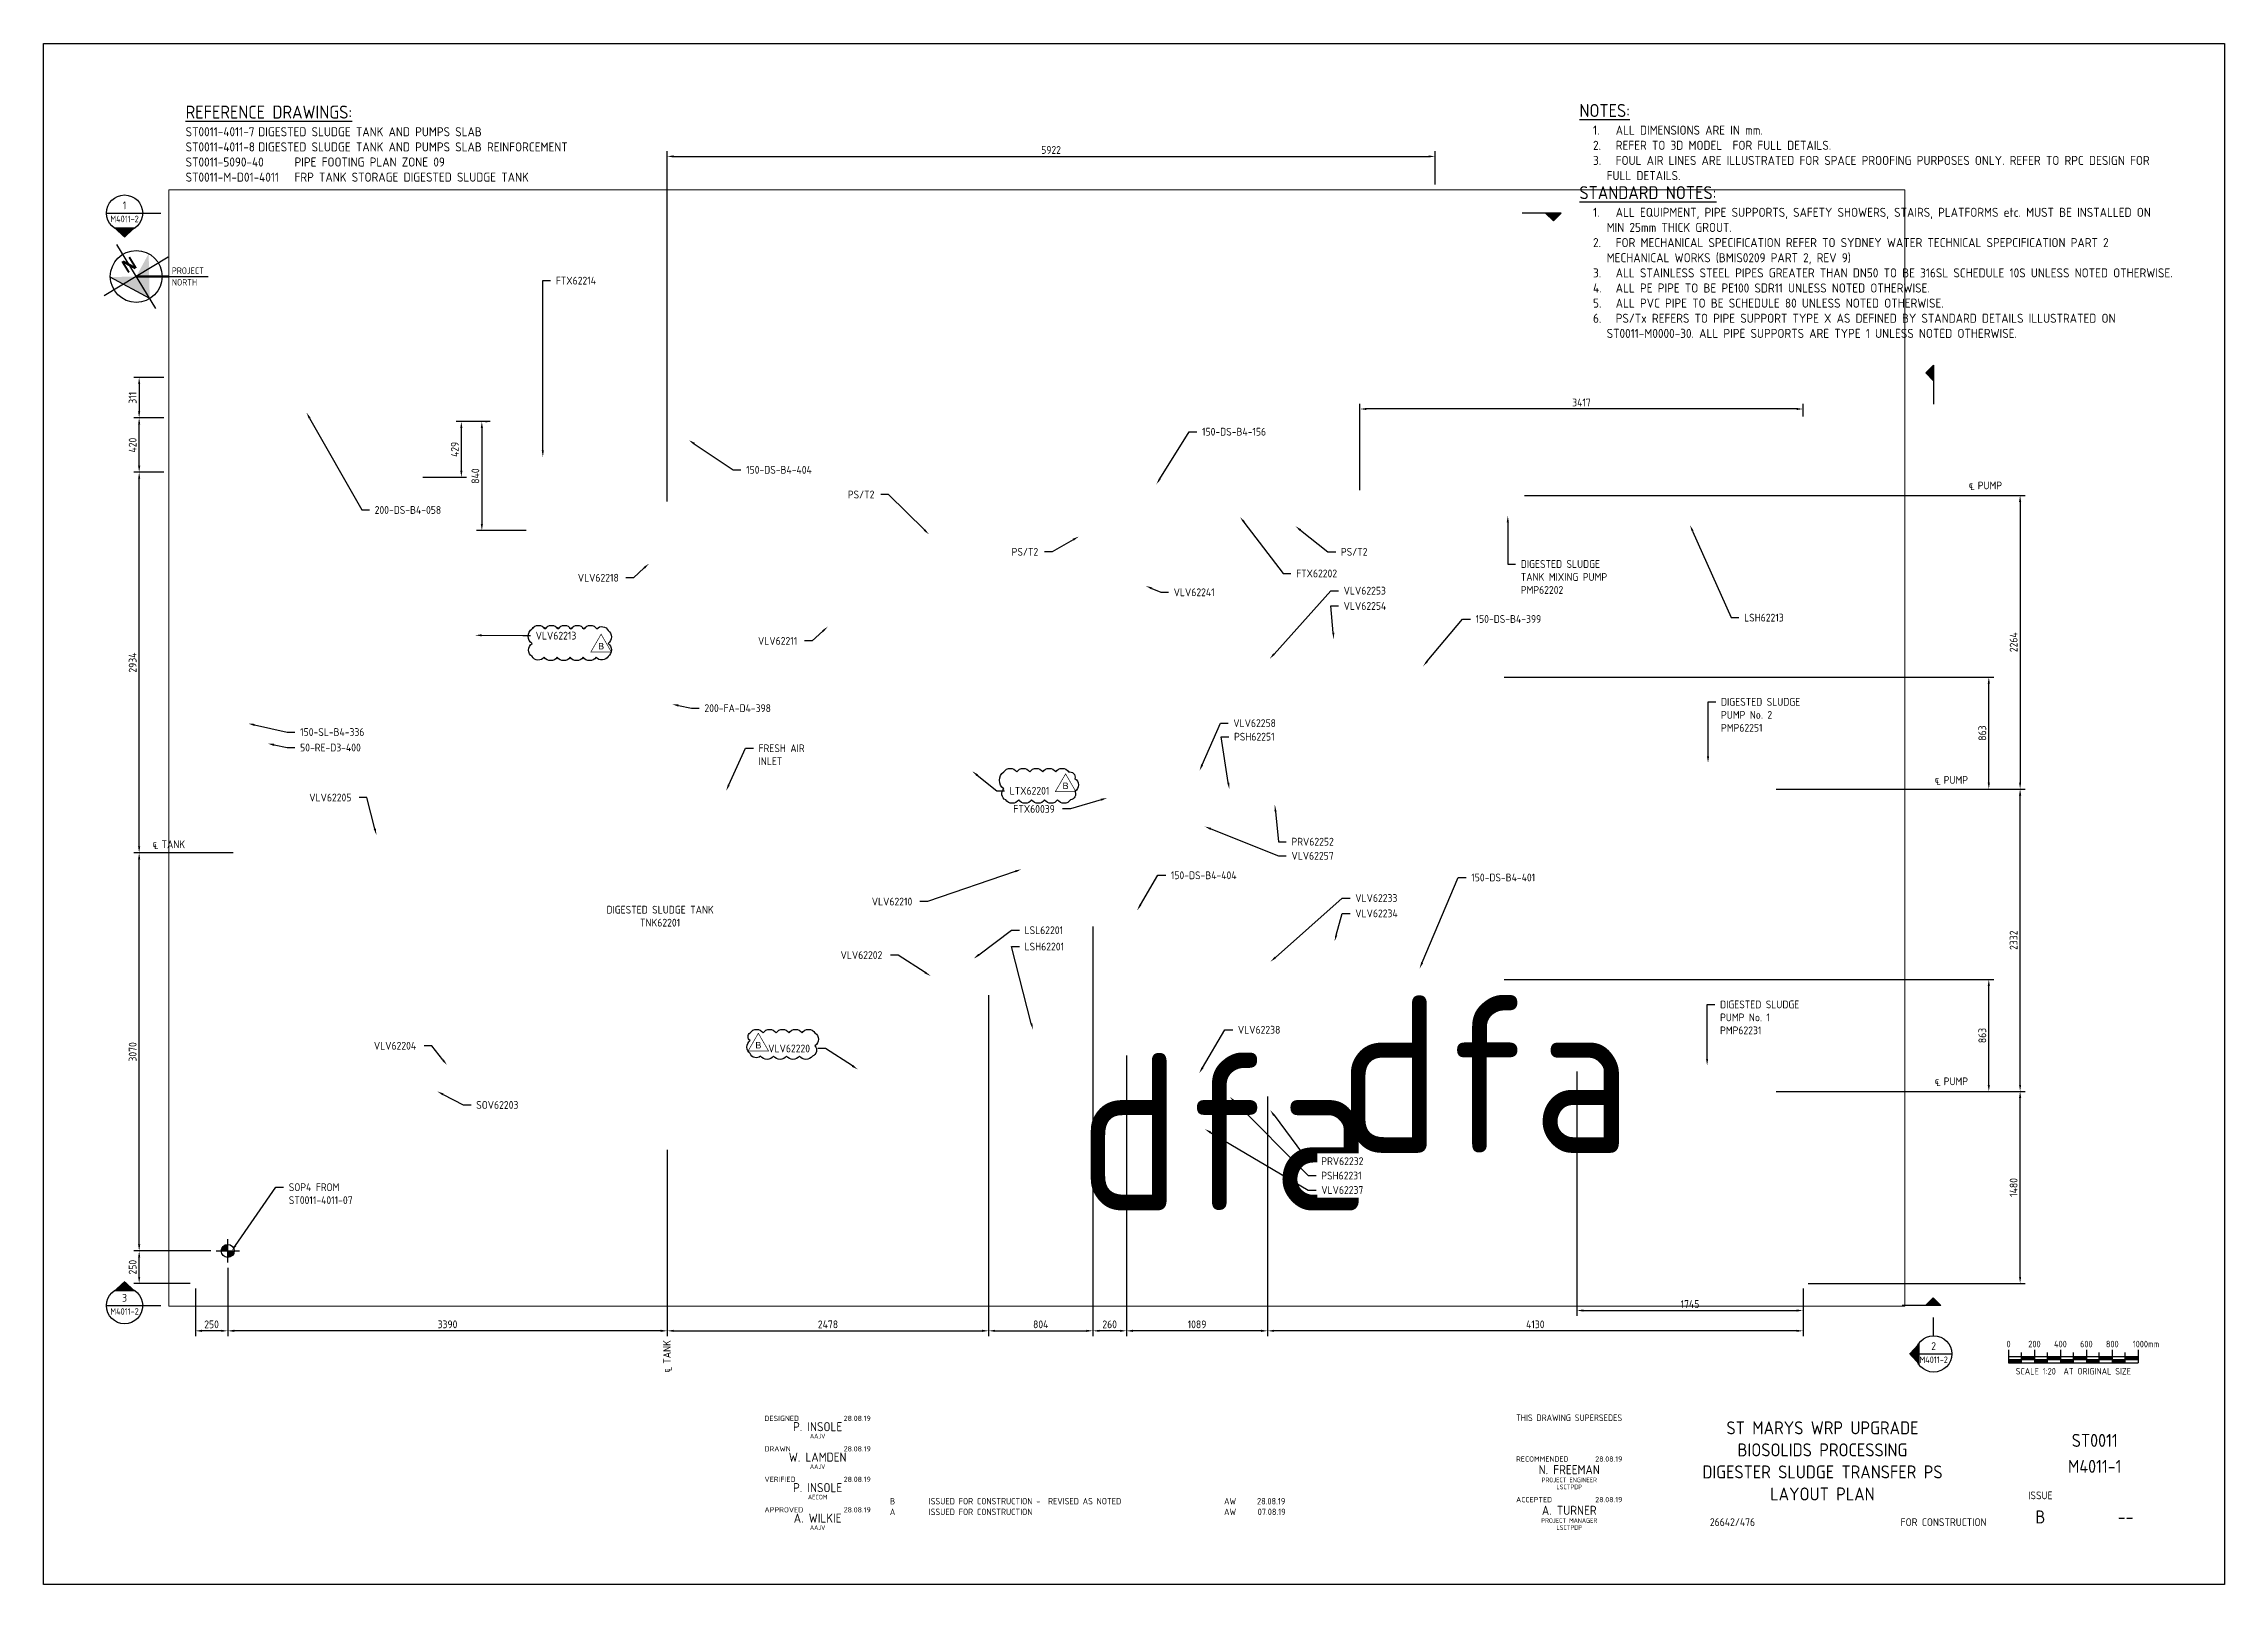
# Paper-space layout 'B' of a CAD drawing. Header units: millimetres. Extents: x 0 to 841, y 0 to 594.
import ezdxf
from ezdxf import colors
from ezdxf.entities.mleader import LeaderData, LeaderLine
from ezdxf.enums import TextEntityAlignment as Align
from ezdxf.math import Vec2, Vec3

# ---------------------------------------------------------------- set-up
doc = ezdxf.new("R2010")
doc.units = ezdxf.units.MM
doc.header["$MEASUREMENT"] = 0
for name, color, linetype in [('22', 7, 'Continuous'), ('30 - SECT_MARK', 1, 'Continuous'), ('30 - TEXT', 1, 'Continuous'), ('35', 1, 'Continuous'), ('50 - TEXT', 2, 'Continuous'), ('55', 2, 'Continuous'), ('57 - ANNOTATION TEXT', 2, 'Continuous'), ('57 - TEXT', 2, 'Continuous'), ('70 - NORTH', 7, 'Continuous'), ('70 - TEXT', 7, 'Continuous'), ('75', 7, 'Continuous'), ('REV CLOUD', 10, 'Continuous')]:
    doc.layers.add(name, color=color, linetype=linetype)
doc.styles.add('_ACM-G-NOTES', font='arial.ttf', dxfattribs={"height": 2.5})
doc.styles.add('SWC STANDARD', font='ISOCP.shx')
doc.styles.add('SWC Standard Arial', font='isocp2.shx')
doc.styles.add('SYD WATER', font='isocp.shx')
doc.styles.add('Titleblock', font='isocp.shx')
doc.dimstyles.new('SYD WATER 30', dxfattribs={"dimtxt": 3, "dimasz": 2.5, "dimexe": 2, "dimexo": 2, "dimgap": 1, "dimtad": 1, "dimdec": 0, "dimdsep": 46, "dimtxsty": 'SYD WATER', "dimcen": 5, "dimclrd": 7, "dimclre": 7, "dimclrt": 2, "dimadec": 0, "dimazin": 0, "dimtfac": 1, "dimtdec": 0, "dimtmove": 0, "dimatfit": 1, "dimfxl": 1, "dimtolj": 1, "dimarcsym": 0})

psp = doc.layouts.new('B')

# ---------------------------------------------------------------- texts
at = {"style": 'SWC Standard Arial'}
for p in [(499.131, 166.35), (398.796, 144.172)]:
    psp.add_text('dfa', height=60.5519, dxfattribs=at).set_placement(p)
at = {"layer": '57 - TEXT', "insert": (54.766, 570.11), "char_height": 3.5, "width": 176.45737, "attachment_point": 1, "style": 'SYD WATER'}
psp.add_mtext('\\pxi-15,l15;{\\H1.42857x;\\L\\C1;REFERENCE DRAWINGS:}\\PST0011-4011-7^IDIGESTED SLUDGE TANK AND PUMPS SLAB\\PST0011-4011-8^IDIGESTED SLUDGE TANK AND PUMPS SLAB REINFORCEMENT\\PST0011-5090-40 ^IPIPE FOOTING PLAN ZONE 09\\PST0011-M-D01-4011^IFRP TANK STORAGE DIGESTED SLUDGE TANK^I', dxfattribs=at)

# ---------------------------------------------------------------- blocks, each defined once
blk = doc.blocks.new('*U3')
blk.add_hatch(color=256).paths.add_polyline_path([(5.2, -8.54), (-10, -0.24), (0, 0), (4.79, 8.78)])
at = {"color": 0}
for p, q in [((-5.08, 6.03), (-0.95, 3.87)), ((-0.42, 3.01), (-4.55, 5.16)), ((5.2, -8.54), (-10, -0.24))]:
    blk.add_line(p, q, dxfattribs=at)
for points in [[(7.5, -12.32), (-7.5, 12.32)], [(12.32, 7.5), (-12.32, -7.5)]]:
    blk.add_lwpolyline(points, dxfattribs=at)
at = {"const_width": 1, "flags": 128}
blk.add_lwpolyline([(0, 0), (12.75, 0)], dxfattribs=at)
at = {"color": 0}
blk.add_circle((0, 0), 10, dxfattribs=at)
for points in [[(-5.08, 6.03), (-5.74, 5.63), (-2.48, 1.76), (-3.13, 1.36)], [(-0.42, 3.01), (-0.95, 3.87), (-4.55, 5.16), (-5.08, 6.03)], [(-2.37, 7.68), (-3.03, 7.28), (0.23, 3.41), (-0.42, 3.01)]]:
    blk.add_solid(points, dxfattribs=at)
at = {"layer": '70 - TEXT'}
blk.add_line((12.75, 0), (27.75, 0), dxfattribs=at)
at = {"layer": '70 - TEXT', "style": 'SWC STANDARD'}
blk.add_text('PROJECT', height=2.5, dxfattribs=at).set_placement((13.75, 1))
blk.add_text('NORTH', height=2.5, dxfattribs=at).set_placement((13.75, -1), align=Align.TOP_LEFT)
blk = doc.blocks.new('_SWC_attribute_block')
at = {"layer": '22', "lineweight": 13, "style": 'Titleblock'}
for tag, p in [('REV10', (327.39, 63.61)), ('REV9', (327.39, 59.51)), ('INITIALS10', (457.57, 63.61)), ('INITIALS9', (457.57, 59.51)), ('DATE10', (472.13, 63.61)), ('DATE9', (472.13, 59.51)), ('REV8', (327.39, 55.41)), ('REV7', (327.39, 51.31)), ('INITIALS8', (457.57, 55.41)), ('INITIALS7', (457.57, 51.31)), ('DATE8', (472.13, 55.41)), ('DATE7', (472.13, 51.31)), ('REV5', (327.39, 43.11)), ('REV6', (327.39, 47.21)), ('INITIALS6', (457.57, 47.21)), ('INITIALS5', (457.57, 43.11)), ('DATE6', (472.13, 47.21)), ('DATE5', (472.13, 43.11)), ('REV4', (327.39, 39.01)), ('REV3', (327.39, 34.91)), ('INITIALS4', (457.57, 39.01)), ('INITIALS3', (457.57, 34.91)), ('DATE4', (472.13, 39.01)), ('DATE3', (472.13, 34.91)), ('REV2', (327.39, 30.81)), ('REV1', (327.39, 26.71)), ('INITIALS2', (457.57, 30.81)), ('INITIALS1', (457.57, 26.71)), ('DATE2', (472.13, 30.81)), ('DATE1', (472.13, 26.71))]:
    blk.add_attdef(tag, text='', height=2.5, dxfattribs=at).set_placement(p, align=Align.CENTER)
for tag, p in [('DESCRIPTION10', (341.35, 63.61)), ('DESCRIPTION9', (341.35, 59.51)), ('DESCRIPTION8', (341.35, 55.41)), ('DESCRIPTION7', (341.35, 51.31)), ('DESCRIPTION6', (341.35, 47.21)), ('DESCRIPTION5', (341.35, 43.11)), ('DESCRIPTION4', (341.35, 39.01)), ('DESCRIPTION3', (341.35, 34.91)), ('DESCRIPTION2', (341.35, 30.81)), ('DESCRIPTION1', (341.35, 26.71))]:
    blk.add_attdef(tag, p, '', height=2.5, dxfattribs=at)
at = {"layer": '35', "style": 'Titleblock'}
for tag, p in [('TITLE1/4', (686, 57.85)), ('TITLE2/4', (686, 49.35)), ('INDEX-NUM', (791, 53)), ('TITLE3/4', (686, 40.85)), ('PLAN-NUM', (791, 43)), ('TITLE4/4', (686, 32.35)), ('SHEET-NO', (802.9, 23.5))]:
    blk.add_attdef(tag, text='', height=5, dxfattribs=at).set_placement(p, align=Align.CENTER)
at = {"layer": '55', "style": 'Titleblock'}
for tag, height, p in [('DESN', 3.5, (298.5, 59.04)), ('SUPERSEDED-DRG-NO', 3.5, (588.35, 55.46)), ('DRAWN', 3.5, (298.5, 47.29)), ('BOX5-SIGN', 3.5, (588.35, 42.47)), ('VERIFIED', 3.5, (298.5, 35.54)), ('APPROVED', 3.5, (298.5, 23.79)), ('BOX6-SIGN', 3.5, (588.35, 26.8)), ('PROJ-NO', 3, (651.31, 22.49)), ('STATUS-3', 3, (732.72, 22.49)), ('STATUS-2', 5, (770.04, 23.5))]:
    blk.add_attdef(tag, text='', height=height, dxfattribs=at).set_placement(p, align=Align.CENTER)
at = {"layer": '75', "style": 'Titleblock'}
for s, p in [('DESIGNED', (278, 63)), ('DRAWN', (278, 51.25)), ('VERIFIED', (278, 39.5)), ('APPROVED', (278, 27.75))]:
    blk.add_text(s, height=2, dxfattribs=at).set_placement(p)
for tag, p in [('DESDATE', (319, 63)), ('DRNDATE', (319, 51.25)), ('BOX5-DATE', (608.85, 47.33)), ('VERDATE', (319, 39.5)), ('BOX6-DATE', (608.85, 31.67)), ('APPDATE', (319, 27.75))]:
    blk.add_attdef(tag, text='', height=2, dxfattribs=at).set_placement(p, align=Align.RIGHT)
for tag, p, height in [('SUPERSEDED-DRG?', (567.85, 63), 2.5), ('BOX5', (567.85, 47.33), 2), ('BOX6', (567.85, 31.67), 2)]:
    blk.add_attdef(tag, p, '', height=height, dxfattribs=at)
at = {"layer": '75', "style": 'Titleblock', "width": 0.9}
for tag, p in [('BOX1', (298.5, 56.25)), ('BOX2', (298.5, 44.5)), ('BOX3', (298.5, 32.75)), ('BOX5-ORGANISATION', (588.35, 36.67)), ('BOX5-POSITION', (588.35, 39.37)), ('BOX6-POSITION', (588.35, 23.7)), ('BOX4', (298.5, 21)), ('BOX6-ORGANISATION', (588.35, 21))]:
    blk.add_attdef(tag, text='', height=1.8, dxfattribs=at).set_placement(p, align=Align.CENTER)
at = {"layer": '75', "style": 'Titleblock'}
blk.add_attdef('STATUS-1', text='', height=3, dxfattribs=at).set_placement((770.04, 32.81), align=Align.CENTER)
blk = doc.blocks.new('*U11')
at = {"layer": '70 - NORTH'}
for points in [[(5, 1.25), (0, 1.25), (0, 0), (5, 0)], [(10, 2.5), (5, 2.5), (5, 1.25), (10, 1.25)], [(15, 1.25), (10, 1.25), (10, 0), (15, 0)], [(20, 2.5), (15, 2.5), (15, 1.25), (20, 1.25)], [(25, 1.25), (20, 1.25), (20, 0), (25, 0)], [(30, 2.5), (25, 2.5), (25, 1.25), (30, 1.25)], [(35, 1.25), (30, 1.25), (30, 0), (35, 0)], [(40, 2.5), (35, 2.5), (35, 1.25), (40, 1.25)], [(45, 1.25), (40, 1.25), (40, 0), (45, 0)], [(50, 2.5), (45, 2.5), (45, 1.25), (50, 1.25)]]:
    blk.add_hatch(color=256, dxfattribs=at).paths.add_polyline_path(points)
for p, q in [((0, 5), (0, 0)), ((0, 2.5), (50, 2.5)), ((0, 1.25), (50, 1.25)), ((0, 0), (50, 0)), ((5, 0), (5, 4)), ((10, 5), (10, 0)), ((15, 0), (15, 4)), ((20, 5), (20, 0)), ((25, 0), (25, 4)), ((30, 5), (30, 0)), ((35, 0), (35, 4)), ((40, 5), (40, 0)), ((45, 0), (45, 4)), ((50, 5), (50, 0)), ((50, 5), (50, 0)), ((50, 1.21), (50, 0))]:
    blk.add_line(p, q, dxfattribs=at)
at = {"layer": '70 - NORTH', "style": 'SWC STANDARD'}
for s, p in [('0', (0, 6)), ('200', (10, 6)), ('400', (20, 6)), ('600', (30, 6)), ('800', (40, 6)), ('1000mm', (53, 6))]:
    blk.add_text(s, height=2.5, dxfattribs=at).set_placement(p, align=Align.CENTER)
blk.add_text('SCALE 1:20  AT ORIGINAL SIZE', height=2.5, dxfattribs=at).set_placement((25, -2), align=Align.TOP_CENTER)
blk = doc.blocks.new('*D12')
at = {"color": 7, "lineweight": -2, "transparency": 16777216}
for p, q in [((669.17, 306.62), (764.22, 306.62)), ((762.22, 192.54), (762.22, 304.12)), ((669.17, 190.04), (764.22, 190.04))]:
    blk.add_line(p, q, dxfattribs=at)
at = {"color": 7, "transparency": 16777216}
for points in [[(761.81, 304.12), (762.64, 304.12), (762.22, 306.62)], [(761.81, 192.54), (762.64, 192.54), (762.22, 190.04)]]:
    blk.add_solid(points, dxfattribs=at)
at = {"layer": 'Defpoints', "color": 0, "transparency": 16777216}
for p in [(667.17, 306.62), (762.22, 306.62), (667.17, 190.04)]:
    blk.add_point(p, dxfattribs=at)
at = {"color": 2, "transparency": 16777216, "insert": (759.72, 248.33), "char_height": 3, "attachment_point": 5, "rotation": 90, "style": 'SYD WATER'}
blk.add_mtext('\\A1;2332', dxfattribs=at)
blk = doc.blocks.new('*D13')
at = {"color": 7, "lineweight": -2, "transparency": 16777216}
for p, q in [((571.15, 419.82), (764.22, 419.82)), ((762.22, 417.32), (762.22, 309.12)), ((669.17, 306.62), (764.22, 306.62))]:
    blk.add_line(p, q, dxfattribs=at)
at = {"color": 7, "transparency": 16777216}
for points in [[(761.81, 417.32), (762.64, 417.32), (762.22, 419.82)], [(761.81, 309.12), (762.64, 309.12), (762.22, 306.62)]]:
    blk.add_solid(points, dxfattribs=at)
at = {"layer": 'Defpoints', "color": 0, "transparency": 16777216}
for p in [(569.15, 419.82), (667.17, 306.62), (762.22, 306.62)]:
    blk.add_point(p, dxfattribs=at)
at = {"color": 2, "transparency": 16777216, "insert": (759.72, 363.22), "char_height": 3, "attachment_point": 5, "rotation": 90, "style": 'SYD WATER'}
blk.add_mtext('\\A1;2264', dxfattribs=at)
blk = doc.blocks.new('*D14')
at = {"color": 7, "lineweight": -2, "transparency": 16777216}
for p, q in [((668.17, 190.04), (764.22, 190.04)), ((762.22, 118.54), (762.22, 187.54)), ((680.52, 116.04), (764.22, 116.04))]:
    blk.add_line(p, q, dxfattribs=at)
at = {"color": 7, "transparency": 16777216}
for points in [[(761.81, 187.54), (762.64, 187.54), (762.22, 190.04)], [(761.81, 118.54), (762.64, 118.54), (762.22, 116.04)]]:
    blk.add_solid(points, dxfattribs=at)
at = {"layer": 'Defpoints', "color": 0, "transparency": 16777216}
for p in [(666.17, 190.04), (762.22, 190.04), (678.52, 116.04)]:
    blk.add_point(p, dxfattribs=at)
at = {"color": 2, "transparency": 16777216, "insert": (759.72, 153.04), "char_height": 3, "attachment_point": 5, "rotation": 90, "style": 'SYD WATER'}
blk.add_mtext('\\A1;1480', dxfattribs=at)
blk = doc.blocks.new('*D15')
at = {"color": 7, "lineweight": -2, "transparency": 16777216}
for p, q in [((240.52, 167.55), (240.52, 95.75)), ((71.02, 122.04), (71.02, 95.75)), ((238.02, 97.75), (73.52, 97.75))]:
    blk.add_line(p, q, dxfattribs=at)
at = {"color": 7, "transparency": 16777216}
for points in [[(73.52, 98.16), (73.52, 97.33), (71.02, 97.75)], [(238.02, 98.16), (238.02, 97.33), (240.52, 97.75)]]:
    blk.add_solid(points, dxfattribs=at)
at = {"layer": 'Defpoints', "color": 0, "transparency": 16777216}
for p in [(240.52, 169.55), (71.02, 124.04), (71.02, 97.75)]:
    blk.add_point(p, dxfattribs=at)
at = {"color": 2, "transparency": 16777216, "insert": (155.77, 100.25), "char_height": 3, "attachment_point": 5, "style": 'SYD WATER'}
blk.add_mtext('\\A1;3390', dxfattribs=at)
blk = doc.blocks.new('*D16')
at = {"color": 7, "lineweight": -2, "transparency": 16777216}
for p, q in [((73.05, 282.04), (34.84, 282.04)), ((36.84, 131.04), (36.84, 279.54)), ((64.52, 128.54), (34.84, 128.54))]:
    blk.add_line(p, q, dxfattribs=at)
at = {"color": 7, "transparency": 16777216}
for points in [[(36.43, 279.54), (37.26, 279.54), (36.84, 282.04)], [(36.43, 131.04), (37.26, 131.04), (36.84, 128.54)]]:
    blk.add_solid(points, dxfattribs=at)
at = {"layer": 'Defpoints', "color": 0, "transparency": 16777216}
for p in [(36.84, 282.04), (75.05, 282.04), (66.52, 128.54)]:
    blk.add_point(p, dxfattribs=at)
at = {"color": 2, "transparency": 16777216, "insert": (34.34, 205.29), "char_height": 3, "attachment_point": 5, "rotation": 90, "style": 'SYD WATER'}
blk.add_mtext('\\A1;3070', dxfattribs=at)
blk = doc.blocks.new('*D17')
at = {"color": 7, "lineweight": -2, "transparency": 16777216}
for p, q in [((507.65, 421.82), (507.65, 455.14)), ((678.51, 450.28), (678.51, 455.14)), ((676.01, 453.14), (510.15, 453.14))]:
    blk.add_line(p, q, dxfattribs=at)
at = {"color": 7, "transparency": 16777216}
for points in [[(510.15, 453.55), (510.15, 452.72), (507.65, 453.14)], [(676.01, 453.55), (676.01, 452.72), (678.51, 453.14)]]:
    blk.add_solid(points, dxfattribs=at)
at = {"layer": 'Defpoints', "color": 0, "transparency": 16777216}
for p in [(507.65, 453.14), (678.51, 448.28), (507.65, 419.82)]:
    blk.add_point(p, dxfattribs=at)
at = {"color": 2, "transparency": 16777216, "insert": (593.08, 455.64), "char_height": 3, "attachment_point": 5, "style": 'SYD WATER'}
blk.add_mtext('\\A1;3417', dxfattribs=at)
blk = doc.blocks.new('*D18')
at = {"color": 7, "lineweight": -2, "transparency": 16777216}
for p, q in [((472.01, 188.04), (472.01, 95.75)), ((678.52, 114.04), (678.52, 95.75)), ((676.02, 97.75), (474.51, 97.75))]:
    blk.add_line(p, q, dxfattribs=at)
at = {"color": 7, "transparency": 16777216}
for points in [[(474.51, 98.16), (474.51, 97.33), (472.01, 97.75)], [(676.02, 98.16), (676.02, 97.33), (678.52, 97.75)]]:
    blk.add_solid(points, dxfattribs=at)
at = {"layer": 'Defpoints', "color": 0, "transparency": 16777216}
for p in [(472.01, 190.04), (678.52, 116.04), (472.01, 97.75)]:
    blk.add_point(p, dxfattribs=at)
at = {"color": 2, "transparency": 16777216, "insert": (575.27, 100.25), "char_height": 3, "attachment_point": 5, "style": 'SYD WATER'}
blk.add_mtext('\\A1;4130', dxfattribs=at)
blk = doc.blocks.new('*D19')
at = {"color": 7, "lineweight": -2, "transparency": 16777216}
for p, q in [((46.31, 428.73), (34.84, 428.73)), ((36.84, 284.54), (36.84, 426.23)), ((73.05, 282.04), (34.84, 282.04))]:
    blk.add_line(p, q, dxfattribs=at)
at = {"color": 7, "transparency": 16777216}
for points in [[(36.43, 426.23), (37.26, 426.23), (36.84, 428.73)], [(36.43, 284.54), (37.26, 284.54), (36.84, 282.04)]]:
    blk.add_solid(points, dxfattribs=at)
at = {"layer": 'Defpoints', "color": 0, "transparency": 16777216}
for p in [(36.84, 428.73), (48.31, 428.73), (75.05, 282.04)]:
    blk.add_point(p, dxfattribs=at)
at = {"color": 2, "transparency": 16777216, "insert": (34.34, 355.38), "char_height": 3, "attachment_point": 5, "rotation": 90, "style": 'SYD WATER'}
blk.add_mtext('\\A1;2934', dxfattribs=at)
blk = doc.blocks.new('*D20')
at = {"color": 7, "lineweight": -2, "transparency": 16777216}
for p, q in [((46.31, 449.71), (34.84, 449.71)), ((36.84, 431.23), (36.84, 447.21)), ((46.31, 428.73), (34.84, 428.73))]:
    blk.add_line(p, q, dxfattribs=at)
at = {"color": 7, "transparency": 16777216}
for points in [[(36.43, 447.21), (37.26, 447.21), (36.84, 449.71)], [(36.43, 431.23), (37.26, 431.23), (36.84, 428.73)]]:
    blk.add_solid(points, dxfattribs=at)
at = {"layer": 'Defpoints', "color": 0, "transparency": 16777216}
for p in [(36.84, 449.71), (48.31, 449.71), (48.31, 428.73)]:
    blk.add_point(p, dxfattribs=at)
at = {"color": 2, "transparency": 16777216, "insert": (34.34, 439.22), "char_height": 3, "attachment_point": 5, "rotation": 90, "style": 'SYD WATER'}
blk.add_mtext('\\A1;420', dxfattribs=at)
blk = doc.blocks.new('*D21')
at = {"color": 7, "lineweight": -2, "transparency": 16777216}
for p, q in [((591.3, 197.69), (591.3, 103.58)), ((678.52, 114.04), (678.52, 103.58)), ((593.8, 105.58), (676.02, 105.58))]:
    blk.add_line(p, q, dxfattribs=at)
at = {"color": 7, "transparency": 16777216}
for points in [[(593.8, 106), (593.8, 105.16), (591.3, 105.58)], [(676.02, 106), (676.02, 105.16), (678.52, 105.58)]]:
    blk.add_solid(points, dxfattribs=at)
at = {"layer": 'Defpoints', "color": 0, "transparency": 16777216}
for p in [(591.3, 199.69), (678.52, 116.04), (678.52, 105.58)]:
    blk.add_point(p, dxfattribs=at)
at = {"color": 2, "transparency": 16777216, "insert": (634.91, 108.08), "char_height": 3, "attachment_point": 5, "style": 'SYD WATER'}
blk.add_mtext('\\A1;1745', dxfattribs=at)
blk = doc.blocks.new('*D22')
at = {"color": 7, "lineweight": -2, "transparency": 16777216}
for p, q in [((563.3, 233.19), (752.15, 233.19)), ((750.15, 192.54), (750.15, 230.69)), ((669.17, 190.04), (752.15, 190.04))]:
    blk.add_line(p, q, dxfattribs=at)
at = {"color": 7, "transparency": 16777216}
for points in [[(749.73, 230.69), (750.57, 230.69), (750.15, 233.19)], [(749.73, 192.54), (750.57, 192.54), (750.15, 190.04)]]:
    blk.add_solid(points, dxfattribs=at)
at = {"layer": 'Defpoints', "color": 0, "transparency": 16777216}
for p in [(561.3, 233.19), (750.15, 233.19), (667.17, 190.04)]:
    blk.add_point(p, dxfattribs=at)
at = {"color": 2, "transparency": 16777216, "insert": (747.65, 211.61), "char_height": 3, "attachment_point": 5, "rotation": 90, "style": 'SYD WATER'}
blk.add_mtext('\\A1;863', dxfattribs=at)
blk = doc.blocks.new('*D23')
at = {"color": 7, "lineweight": -2, "transparency": 16777216}
for p, q in [((563.3, 349.77), (752.15, 349.77)), ((750.15, 309.12), (750.15, 347.27)), ((668.17, 306.62), (752.15, 306.62))]:
    blk.add_line(p, q, dxfattribs=at)
at = {"color": 7, "transparency": 16777216}
for points in [[(749.73, 347.27), (750.57, 347.27), (750.15, 349.77)], [(749.73, 309.12), (750.57, 309.12), (750.15, 306.62)]]:
    blk.add_solid(points, dxfattribs=at)
at = {"layer": 'Defpoints', "color": 0, "transparency": 16777216}
for p in [(561.3, 349.77), (750.15, 349.77), (666.17, 306.62)]:
    blk.add_point(p, dxfattribs=at)
at = {"color": 2, "transparency": 16777216, "insert": (747.65, 328.19), "char_height": 3, "attachment_point": 5, "rotation": 90, "style": 'SYD WATER'}
blk.add_mtext('\\A1;863', dxfattribs=at)
blk = doc.blocks.new('*D24')
at = {"color": 7, "lineweight": -2, "transparency": 16777216}
for p, q in [((417.57, 203.95), (417.57, 95.75)), ((472.04, 188.04), (472.04, 95.75)), ((469.54, 97.75), (420.07, 97.75))]:
    blk.add_line(p, q, dxfattribs=at)
at = {"color": 7, "transparency": 16777216}
for points in [[(420.07, 98.16), (420.07, 97.33), (417.57, 97.75)], [(469.54, 98.16), (469.54, 97.33), (472.04, 97.75)]]:
    blk.add_solid(points, dxfattribs=at)
at = {"layer": 'Defpoints', "color": 0, "transparency": 16777216}
for p in [(417.57, 205.95), (472.04, 190.04), (417.57, 97.75)]:
    blk.add_point(p, dxfattribs=at)
at = {"color": 2, "transparency": 16777216, "insert": (444.81, 100.25), "char_height": 3, "attachment_point": 5, "style": 'SYD WATER'}
blk.add_mtext('\\A1;1089', dxfattribs=at)
blk = doc.blocks.new('*D25')
at = {"color": 7, "lineweight": -2, "transparency": 16777216}
for p, q in [((240.46, 417.42), (240.46, 552.51)), ((242.96, 550.51), (534.08, 550.51)), ((536.58, 539.64), (536.58, 552.51))]:
    blk.add_line(p, q, dxfattribs=at)
at = {"color": 7, "transparency": 16777216}
for points in [[(242.96, 550.93), (242.96, 550.1), (240.46, 550.51)], [(534.08, 550.93), (534.08, 550.1), (536.58, 550.51)]]:
    blk.add_solid(points, dxfattribs=at)
at = {"layer": 'Defpoints', "color": 0, "transparency": 16777216}
for p in [(536.58, 550.51), (536.58, 537.64), (240.46, 415.42)]:
    blk.add_point(p, dxfattribs=at)
at = {"color": 2, "transparency": 16777216, "insert": (388.52, 553.01), "char_height": 3, "attachment_point": 5, "style": 'SYD WATER'}
blk.add_mtext('\\A1;5922', dxfattribs=at)
blk = doc.blocks.new('*D26')
at = {"color": 7, "lineweight": -2, "transparency": 16777216}
for p, q in [((46.31, 465.25), (34.84, 465.25)), ((36.84, 462.75), (36.84, 452.21)), ((46.31, 449.71), (34.84, 449.71))]:
    blk.add_line(p, q, dxfattribs=at)
at = {"color": 7, "transparency": 16777216}
for points in [[(36.43, 462.75), (37.26, 462.75), (36.84, 465.25)], [(36.43, 452.21), (37.26, 452.21), (36.84, 449.71)]]:
    blk.add_solid(points, dxfattribs=at)
at = {"layer": 'Defpoints', "color": 0, "transparency": 16777216}
for p in [(48.31, 465.25), (36.84, 449.71), (48.31, 449.71)]:
    blk.add_point(p, dxfattribs=at)
at = {"color": 2, "transparency": 16777216, "insert": (34.34, 457.48), "char_height": 3, "attachment_point": 5, "rotation": 90, "style": 'SYD WATER'}
blk.add_mtext('\\A1;311', dxfattribs=at)
blk = doc.blocks.new('*D27')
at = {"color": 7, "lineweight": -2, "transparency": 16777216}
for p, q in [((364.43, 227.2), (364.43, 95.75)), ((240.52, 167.55), (240.52, 95.75)), ((243.02, 97.75), (361.93, 97.75))]:
    blk.add_line(p, q, dxfattribs=at)
at = {"color": 7, "transparency": 16777216}
for points in [[(243.02, 98.16), (243.02, 97.33), (240.52, 97.75)], [(361.93, 98.16), (361.93, 97.33), (364.43, 97.75)]]:
    blk.add_solid(points, dxfattribs=at)
at = {"layer": 'Defpoints', "color": 0, "transparency": 16777216}
for p in [(364.43, 229.2), (240.52, 169.55), (364.43, 97.75)]:
    blk.add_point(p, dxfattribs=at)
at = {"color": 2, "transparency": 16777216, "insert": (302.48, 100.25), "char_height": 3, "attachment_point": 5, "style": 'SYD WATER'}
blk.add_mtext('\\A1;2478', dxfattribs=at)
blk = doc.blocks.new('*D28')
at = {"color": 7, "lineweight": -2, "transparency": 16777216}
for p, q in [((404.63, 253.69), (404.63, 95.75)), ((364.43, 227.2), (364.43, 95.75)), ((366.93, 97.75), (402.13, 97.75))]:
    blk.add_line(p, q, dxfattribs=at)
at = {"color": 7, "transparency": 16777216}
for points in [[(366.93, 98.16), (366.93, 97.33), (364.43, 97.75)], [(402.13, 98.16), (402.13, 97.33), (404.63, 97.75)]]:
    blk.add_solid(points, dxfattribs=at)
at = {"layer": 'Defpoints', "color": 0, "transparency": 16777216}
for p in [(404.63, 255.69), (364.43, 229.2), (404.63, 97.75)]:
    blk.add_point(p, dxfattribs=at)
at = {"color": 2, "transparency": 16777216, "insert": (384.53, 100.25), "char_height": 3, "attachment_point": 5, "style": 'SYD WATER'}
blk.add_mtext('\\A1;804', dxfattribs=at)
blk = doc.blocks.new('GHD_G_2102')
at = {"layer": '30 - TEXT'}
h = blk.add_hatch(color=256, dxfattribs=at)
edge = h.paths.add_edge_path()
edge.add_arc((0.01, 0), 7, -39.068, 39.068, ccw=False)
edge.add_line((5.44, -4.41), (9.5, 0))
edge.add_line((9.5, 0), (5.44, 4.41))
blk.add_line((0, 7), (0, 14), dxfattribs=at)
blk = doc.blocks.new('GHD_G_2103')
at = {"layer": '30 - TEXT'}
for p, q in [((0, 0), (3, -3)), ((0, 0), (0, -15)), ((3, -3), (0, -6))]:
    blk.add_line(p, q, dxfattribs=at)
blk.add_solid([(0, 0), (3, -3), (0, -6)], dxfattribs=at)
blk = doc.blocks.new('*U32')
at = {"layer": '35'}
blk.add_line((-20.97, 0), (-6.98, 0), dxfattribs=at)
blk.add_circle((-13.97, 0), 7, dxfattribs=at)
at = {"layer": '30 - SECT_MARK', "xscale": -1, "yscale": -1, "rotation": 90}
for name, p in [('GHD_G_2102', (-13.97, 0)), ('GHD_G_2103', (540.07, 0))]:
    blk.add_blockref(name, p, dxfattribs=at)
at = {"layer": '57 - ANNOTATION TEXT', "style": 'SYD WATER'}
for tag, p in [('GHD_SECTION', (-13.97, 3)), ('GHD_REF_DWG', (-13.97, -2.25))]:
    blk.add_attdef(tag, text='', height=3, dxfattribs=at).set_placement(p, align=Align.MIDDLE_CENTER)
blk = doc.blocks.new('*U34')
at = {"layer": '35'}
blk.add_line((-20.97, 0), (-6.98, 0), dxfattribs=at)
blk.add_circle((-13.97, 0), 7, dxfattribs=at)
at = {"layer": '30 - SECT_MARK', "yscale": -1, "rotation": 90.00000000000014}
for name, p in [('GHD_G_2102', (-13.97, 0)), ('GHD_G_2103', (686.51, 0))]:
    blk.add_blockref(name, p, dxfattribs=at)
at = {"layer": '57 - ANNOTATION TEXT', "style": 'SYD WATER'}
for tag, p in [('GHD_SECTION', (-13.97, 3)), ('GHD_REF_DWG', (-13.97, -2.25))]:
    blk.add_attdef(tag, text='', height=3, dxfattribs=at).set_placement(p, align=Align.MIDDLE_CENTER)
blk = doc.blocks.new('*U35')
at = {"layer": '35'}
blk.add_line((-20.97, 0), (-6.98, 0), dxfattribs=at)
blk.add_circle((-13.97, 0), 7, dxfattribs=at)
at = {"layer": '30 - SECT_MARK', "yscale": -1, "rotation": 180}
for name, p in [('GHD_G_2103', (-13.97, 381.17)), ('GHD_G_2102', (-13.97, 0))]:
    blk.add_blockref(name, p, dxfattribs=at)
at = {"layer": '57 - ANNOTATION TEXT', "style": 'SYD WATER'}
for tag, p in [('GHD_SECTION', (-13.97, 3)), ('GHD_REF_DWG', (-13.97, -2.25))]:
    blk.add_attdef(tag, text='', height=3, rotation=360, dxfattribs=at).set_placement(p, align=Align.MIDDLE_CENTER)
blk = doc.blocks.new('*D1525')
at = {"color": 7, "lineweight": -2, "transparency": 16777216}
for p, q in [((71.02, 122.04), (71.02, 95.75)), ((58.53, 114.04), (58.53, 95.75)), ((68.52, 97.75), (61.03, 97.75))]:
    blk.add_line(p, q, dxfattribs=at)
at = {"color": 7, "transparency": 16777216}
for points in [[(61.03, 98.16), (61.03, 97.33), (58.53, 97.75)], [(68.52, 98.16), (68.52, 97.33), (71.02, 97.75)]]:
    blk.add_solid(points, dxfattribs=at)
at = {"layer": 'Defpoints', "color": 0, "transparency": 16777216}
for p in [(71.02, 124.04), (58.53, 116.04), (58.53, 97.75)]:
    blk.add_point(p, dxfattribs=at)
at = {"color": 2, "transparency": 16777216, "insert": (64.78, 100.25), "char_height": 3, "attachment_point": 5, "style": 'SYD WATER'}
blk.add_mtext('\\A1;250', dxfattribs=at)
blk = doc.blocks.new('*D1526')
at = {"color": 7, "lineweight": -2, "transparency": 16777216}
for p, q in [((64.52, 128.54), (34.84, 128.54)), ((36.84, 118.54), (36.84, 126.04)), ((56.53, 116.04), (34.84, 116.04))]:
    blk.add_line(p, q, dxfattribs=at)
at = {"color": 7, "transparency": 16777216}
for points in [[(36.43, 126.04), (37.26, 126.04), (36.84, 128.54)], [(36.43, 118.54), (37.26, 118.54), (36.84, 116.04)]]:
    blk.add_solid(points, dxfattribs=at)
at = {"layer": 'Defpoints', "color": 0, "transparency": 16777216}
for p in [(36.84, 128.54), (66.52, 128.54), (58.53, 116.04)]:
    blk.add_point(p, dxfattribs=at)
at = {"color": 2, "transparency": 16777216, "insert": (34.34, 122.29), "char_height": 3, "attachment_point": 5, "rotation": 90, "style": 'SYD WATER'}
blk.add_mtext('\\A1;250', dxfattribs=at)
blk = doc.blocks.new('*D1528')
at = {"color": 7, "lineweight": -2, "transparency": 16777216}
for p, q in [((169, 445.78), (169, 408.8)), ((170.43, 448.28), (171, 448.28)), ((186.03, 406.3), (167, 406.3))]:
    blk.add_line(p, q, dxfattribs=at)
at = {"color": 7, "transparency": 16777216}
for points in [[(168.58, 445.78), (169.42, 445.78), (169, 448.28)], [(168.58, 408.8), (169.42, 408.8), (169, 406.3)]]:
    blk.add_solid(points, dxfattribs=at)
at = {"layer": 'Defpoints', "color": 0, "transparency": 16777216}
for p in [(168.43, 448.28), (169, 406.3), (188.03, 406.3)]:
    blk.add_point(p, dxfattribs=at)
at = {"color": 2, "transparency": 16777216, "insert": (166.5, 427.29), "char_height": 3, "attachment_point": 5, "rotation": 90, "style": 'SYD WATER', "bg_fill": 3, "box_fill_scale": 1.25, "bg_fill_color": 256, "bg_fill_true_color": 13158600, "bg_fill_transparency": 0}
blk.add_mtext('\\A1;840', dxfattribs=at)
blk = doc.blocks.new('*D1529')
at = {"color": 7, "lineweight": -2, "transparency": 16777216}
for p, q in [((172.15, 448.28), (159.09, 448.28)), ((161.09, 445.78), (161.09, 429.35)), ((146.25, 426.85), (163.09, 426.85))]:
    blk.add_line(p, q, dxfattribs=at)
at = {"color": 7, "transparency": 16777216}
for points in [[(160.68, 445.78), (161.51, 445.78), (161.09, 448.28)], [(160.68, 429.35), (161.51, 429.35), (161.09, 426.85)]]:
    blk.add_solid(points, dxfattribs=at)
at = {"layer": 'Defpoints', "color": 0, "transparency": 16777216}
for p in [(174.15, 448.28), (144.25, 426.85), (161.09, 426.85)]:
    blk.add_point(p, dxfattribs=at)
at = {"color": 2, "transparency": 16777216, "insert": (158.59, 437.57), "char_height": 3, "attachment_point": 5, "rotation": 90, "style": 'SYD WATER', "bg_fill": 3, "box_fill_scale": 1.25, "bg_fill_color": 256, "bg_fill_true_color": 13158600, "bg_fill_transparency": 0}
blk.add_mtext('\\A1;429', dxfattribs=at)
blk = doc.blocks.new('*D1548')
at = {"color": 7, "lineweight": -2, "transparency": 16777216}
for p, q in [((404.63, 253.69), (404.63, 95.75)), ((417.61, 203.95), (417.61, 95.75)), ((415.11, 97.75), (407.13, 97.75))]:
    blk.add_line(p, q, dxfattribs=at)
at = {"color": 7, "transparency": 16777216}
for points in [[(407.13, 98.16), (407.13, 97.33), (404.63, 97.75)], [(415.11, 98.16), (415.11, 97.33), (417.61, 97.75)]]:
    blk.add_solid(points, dxfattribs=at)
at = {"layer": 'Defpoints', "color": 0, "transparency": 16777216}
for p in [(404.63, 255.69), (417.61, 205.95), (404.63, 97.75)]:
    blk.add_point(p, dxfattribs=at)
at = {"color": 2, "transparency": 16777216, "insert": (411.12, 100.25), "char_height": 3, "attachment_point": 5, "style": 'SYD WATER'}
blk.add_mtext('\\A1;260', dxfattribs=at)
blk = doc.blocks.new('_ACM-G-RevisionMark')
at = {"const_width": 0.25}
blk.add_lwpolyline([(-3.97, -6.87), (3.97, -6.87), (0, 0)], close=True, dxfattribs=at)
at = {"style": '_ACM-G-NOTES'}
blk.add_attdef('_ACM-REV', text='', height=2.5, dxfattribs=at).set_placement((0, -6.62), align=Align.BOTTOM_CENTER)

# ---------------------------------------------------------------- dimensions: what is measured, and where the dimension line sits
for base, p1, p2, picture, middle in [((36.845, 449.712), (48.307, 465.252), (48.307, 449.712), '*D26', (34.345, 457.482)), ((36.845, 449.712), (48.307, 428.727), (48.307, 449.712), '*D20', (34.344, 439.219)), ((36.845, 282.042), (66.522, 128.539), (75.052, 282.042), '*D16', (34.345, 205.291)), ((762.224, 190.04), (678.524, 116.04), (666.172, 190.04), '*D14', (759.724, 153.04)), ((36.845, 128.539), (58.529, 116.04), (66.522, 128.539), '*D1526', (34.344, 122.29))]:
    dim = psp.add_linear_dim(base=base, p1=p1, p2=p2, angle=90, dimstyle='SYD WATER 30', override={"dimlfac": -20})
    dim.commit()
    dim.dimension.update_dxf_attribs({"geometry": picture, "text_midpoint": middle})
for base, p1, p2, picture, middle in [((507.652, 453.136), (678.511, 448.282), (507.652, 419.82), '*D17', (593.082, 455.636)), ((71.022, 97.748), (240.52, 169.547), (71.022, 124.039), '*D15', (155.771, 100.248)), ((58.529, 97.748), (71.022, 124.039), (58.529, 116.04), '*D1525', (64.775, 100.248))]:
    dim = psp.add_linear_dim(base=base, p1=p1, p2=p2, dimstyle='SYD WATER 30', override={"dimlfac": -20})
    dim.commit()
    dim.dimension.update_dxf_attribs({"geometry": picture, "text_midpoint": middle})

# ---------------------------------------------------------------- hatches: boundary and pattern name
at = {"layer": '50 - TEXT'}
h = psp.add_hatch(color=256, dxfattribs=at)
h.paths.add_polyline_path([(71.022, 131.039, 0.4142136), (68.522, 128.539), (71.022, 128.539)])
h.paths.add_polyline_path([(71.022, 126.039, 0.4142136), (73.522, 128.539), (71.022, 128.539)])

# ---------------------------------------------------------------- linework, layer by layer
psp.add_lwpolyline([(0, 0), (0, 594), (841, 594), (841, 0)], close=True)
psp.add_circle((71.022, 128.539), 2.5, dxfattribs=at)
at = {"layer": '70 - TEXT'}
for p, q in [((66.522, 128.539), (75.522, 128.539)), ((71.022, 124.039), (71.022, 133.039))]:
    psp.add_line(p, q, dxfattribs=at)

# ---------------------------------------------------------------- block references
psp.add_blockref('*U3', (35.717, 504.227))
ref = psp.add_blockref('_SWC_attribute_block', (0, 0))
ref.add_attrib('REV1', 'A', dxfattribs={"layer": '22', "lineweight": 13, "height": 2.5, "style": 'Titleblock'}).set_placement((327.395, 26.712), align=Align.CENTER)
ref.add_attrib('DESCRIPTION1', 'ISSUED FOR CONSTRUCTION', (341.355, 26.712), dxfattribs={"layer": '22', "lineweight": 13, "height": 2.50001, "style": 'Titleblock'})
ref.add_attrib('INITIALS1', 'AW', dxfattribs={"layer": '22', "lineweight": 13, "height": 2.5, "style": 'Titleblock'}).set_placement((457.57, 26.712), align=Align.CENTER)
ref.add_attrib('DATE1', '07.08.19', dxfattribs={"layer": '22', "lineweight": 13, "height": 2.5, "style": 'Titleblock'}).set_placement((473.578, 26.712), align=Align.CENTER)
ref.add_attrib('REV2', 'B', dxfattribs={"layer": '22', "lineweight": 13, "height": 2.5, "style": 'Titleblock'}).set_placement((327.395, 30.812), align=Align.CENTER)
ref.add_attrib('DESCRIPTION2', 'ISSUED FOR CONSTRUCTION -  REVISED AS NOTED', (341.355, 30.812), dxfattribs={"layer": '22', "lineweight": 13, "height": 2.50001, "style": 'Titleblock'})
ref.add_attrib('INITIALS2', 'AW', dxfattribs={"layer": '22', "lineweight": 13, "height": 2.5, "style": 'Titleblock'}).set_placement((457.57, 30.812), align=Align.CENTER)
ref.add_attrib('DATE2', '28.08.19', dxfattribs={"layer": '22', "lineweight": 13, "height": 2.5, "style": 'Titleblock'}).set_placement((473.399, 30.812), align=Align.CENTER)
ref.add_attrib('TITLE1/4', 'ST MARYS WRP UPGRADE', dxfattribs={"layer": '35', "height": 5, "style": 'Titleblock'}).set_placement((686, 57.85), align=Align.CENTER)
ref.add_attrib('TITLE2/4', 'BIOSOLIDS PROCESSING', dxfattribs={"layer": '35', "height": 5, "style": 'Titleblock'}).set_placement((686, 49.35), align=Align.CENTER)
ref.add_attrib('TITLE3/4', 'DIGESTER SLUDGE TRANSFER PS', dxfattribs={"layer": '35', "height": 5, "style": 'Titleblock'}).set_placement((686, 40.85), align=Align.CENTER)
ref.add_attrib('TITLE4/4', 'LAYOUT PLAN', dxfattribs={"layer": '35', "height": 5, "style": 'Titleblock'}).set_placement((686, 32.35), align=Align.CENTER)
ref.add_attrib('INDEX-NUM', 'ST0011', dxfattribs={"layer": '35', "height": 5, "style": 'Titleblock'}).set_placement((791, 53), align=Align.CENTER)
ref.add_attrib('PLAN-NUM', 'M4011-1', dxfattribs={"layer": '35', "height": 5, "style": 'Titleblock'}).set_placement((791, 43), align=Align.CENTER)
ref.add_attrib('SHEET-NO', '--', dxfattribs={"layer": '35', "height": 5, "style": 'Titleblock'}).set_placement((802.898, 23.5), align=Align.CENTER)
ref.add_attrib('STATUS-1', 'ISSUE', dxfattribs={"layer": '75', "height": 3, "style": 'Titleblock'}).set_placement((770.042, 32.811), align=Align.CENTER)
ref.add_attrib('STATUS-2', 'B', dxfattribs={"layer": '55', "height": 5, "style": 'Titleblock'}).set_placement((770.042, 23.5), align=Align.CENTER)
ref.add_attrib('STATUS-3', 'FOR CONSTRUCTION', dxfattribs={"layer": '55', "height": 3, "style": 'Titleblock'}).set_placement((732.72, 22.489), align=Align.CENTER)
ref.add_attrib('DESN', 'P. INSOLE', dxfattribs={"layer": '55', "height": 3.5, "style": 'Titleblock'}).set_placement((298.5, 59.044), align=Align.CENTER)
ref.add_attrib('DESDATE', '28.08.19', dxfattribs={"layer": '75', "height": 2, "style": 'Titleblock'}).set_placement((319, 63), align=Align.RIGHT)
ref.add_attrib('BOX1', 'AAJV', dxfattribs={"layer": '75', "height": 1.8, "style": 'Titleblock', "width": 0.9}).set_placement((298.5, 56.25), align=Align.CENTER)
ref.add_attrib('DRAWN', 'W. LAMDEN', dxfattribs={"layer": '55', "height": 3.5, "style": 'Titleblock'}).set_placement((298.5, 47.294), align=Align.CENTER)
ref.add_attrib('DRNDATE', '28.08.19', dxfattribs={"layer": '75', "height": 2, "style": 'Titleblock'}).set_placement((319, 51.25), align=Align.RIGHT)
ref.add_attrib('BOX2', 'AAJV', dxfattribs={"layer": '75', "height": 1.8, "style": 'Titleblock', "width": 0.9}).set_placement((298.5, 44.5), align=Align.CENTER)
ref.add_attrib('VERIFIED', 'P. INSOLE', dxfattribs={"layer": '55', "height": 3.5, "style": 'Titleblock'}).set_placement((298.5, 35.544), align=Align.CENTER)
ref.add_attrib('VERDATE', '28.08.19', dxfattribs={"layer": '75', "height": 2, "style": 'Titleblock'}).set_placement((319, 39.5), align=Align.RIGHT)
ref.add_attrib('BOX3', 'AECOM', dxfattribs={"layer": '75', "height": 1.8, "style": 'Titleblock', "width": 0.9}).set_placement((298.5, 32.75), align=Align.CENTER)
ref.add_attrib('APPROVED', 'A. WILKIE', dxfattribs={"layer": '55', "height": 3.5, "style": 'Titleblock'}).set_placement((298.5, 23.794), align=Align.CENTER)
ref.add_attrib('APPDATE', '28.08.19', dxfattribs={"layer": '75', "height": 2, "style": 'Titleblock'}).set_placement((319, 27.75), align=Align.RIGHT)
ref.add_attrib('BOX4', 'AAJV', dxfattribs={"layer": '75', "height": 1.8, "style": 'Titleblock', "width": 0.9}).set_placement((298.5, 21), align=Align.CENTER)
ref.add_attrib('BOX5', 'RECOMMENDED', (567.846, 47.333), dxfattribs={"layer": '75', "height": 2, "style": 'Titleblock'})
ref.add_attrib('BOX5-SIGN', 'N. FREEMAN', dxfattribs={"layer": '55', "height": 3.5, "style": 'Titleblock'}).set_placement((588.346, 42.467), align=Align.CENTER)
ref.add_attrib('BOX5-DATE', '28.08.19', dxfattribs={"layer": '75', "height": 2, "style": 'Titleblock'}).set_placement((608.846, 47.333), align=Align.RIGHT)
ref.add_attrib('BOX5-POSITION', 'PROJECT ENGINEER', dxfattribs={"layer": '75', "height": 1.8, "style": 'Titleblock', "width": 0.9}).set_placement((588.346, 39.367), align=Align.CENTER)
ref.add_attrib('BOX5-ORGANISATION', 'LSCTPDP', dxfattribs={"layer": '75', "height": 1.8, "style": 'Titleblock', "width": 0.9}).set_placement((588.346, 36.667), align=Align.CENTER)
ref.add_attrib('BOX6', 'ACCEPTED', (567.846, 31.667), dxfattribs={"layer": '75', "height": 2, "style": 'Titleblock'})
ref.add_attrib('BOX6-SIGN', 'A. TURNER', dxfattribs={"layer": '55', "height": 3.5, "style": 'Titleblock'}).set_placement((588.346, 26.8), align=Align.CENTER)
ref.add_attrib('BOX6-DATE', '28.08.19', dxfattribs={"layer": '75', "height": 2, "style": 'Titleblock'}).set_placement((608.846, 31.667), align=Align.RIGHT)
ref.add_attrib('BOX6-POSITION', 'PROJECT MANAGER', dxfattribs={"layer": '75', "height": 1.8, "style": 'Titleblock', "width": 0.9}).set_placement((588.346, 23.7), align=Align.CENTER)
ref.add_attrib('BOX6-ORGANISATION', 'LSCTPDP', dxfattribs={"layer": '75', "height": 1.8, "style": 'Titleblock', "width": 0.9}).set_placement((588.346, 21), align=Align.CENTER)
ref.add_attrib('SUPERSEDED-DRG?', 'THIS DRAWING SUPERSEDES', (567.846, 63), dxfattribs={"layer": '75', "height": 2.5, "style": 'Titleblock'})
ref.add_attrib('PROJ-NO', '26642/476', dxfattribs={"layer": '55', "height": 3, "style": 'Titleblock'}).set_placement((651.311, 22.489), align=Align.CENTER)
at = {"layer": '35'}
ref = psp.add_blockref('*U32', (45.173, 528.655), dxfattribs=at)
ref.add_attrib('GHD_SECTION', '1', dxfattribs={"layer": '57 - ANNOTATION TEXT', "height": 3, "style": 'SYD WATER'}).set_placement((31.206, 531.655), align=Align.MIDDLE_CENTER)
ref.add_attrib('GHD_REF_DWG', 'M4011-2', dxfattribs={"layer": '57 - ANNOTATION TEXT', "height": 2.5, "style": 'SYD WATER', "width": 0.9}).set_placement((31.206, 526.405), align=Align.MIDDLE_CENTER)
ref = psp.add_blockref('*U34', (45.173, 107.473), dxfattribs=at)
ref.add_attrib('GHD_SECTION', '3', dxfattribs={"layer": '57 - ANNOTATION TEXT', "height": 3, "style": 'SYD WATER'}).set_placement((31.206, 110.473), align=Align.MIDDLE_CENTER)
ref.add_attrib('GHD_REF_DWG', 'M4011-2', dxfattribs={"layer": '57 - ANNOTATION TEXT', "height": 2.5, "style": 'SYD WATER', "width": 0.9}).set_placement((31.206, 105.223), align=Align.MIDDLE_CENTER)
at = {"layer": '70 - NORTH'}
psp.add_blockref('*U11', (757.765, 85.407), dxfattribs=at)

psp.set_redraw_order([(e.dxf.handle, doc.entitydb.next_handle()) for e in psp.query("TEXT MTEXT ATTDEF DIMENSION ARC_DIMENSION")])  # texts and dimensions are drawn at this point

# ---------------------------------------------------------------- viewports
at = {"layer": 'Defpoints', "transparency": 33554508, "view_target_point": (50716.943, 92594.872), "view_twist_angle": 270}
psp.add_viewport(center=(383.006, 322.467), size=(669.398, 430.35077), view_center_point=(-56702.965, -149609.214), view_height=8607.01544, dxfattribs=at)

# ---------------------------------------------------------------- next in the draw order: texts
at = {"layer": '57 - ANNOTATION TEXT', "color": 2, "insert": (237.74, 261.608), "char_height": 3, "width": 45.20886, "attachment_point": 2, "style": 'SYD WATER', "bg_fill": 3, "box_fill_scale": 1.5, "bg_fill_color": 256, "bg_fill_transparency": 0}
psp.add_mtext('DIGESTED SLUDGE TANK\\PTNK62201', dxfattribs=at)
at = {"layer": '57 - ANNOTATION TEXT', "color": 2, "insert": (238.886, 87.887), "char_height": 3, "width": 13.04682, "attachment_point": 2, "rotation": 90, "style": 'SYD WATER', "bg_fill": 3, "box_fill_scale": 1.5, "bg_fill_color": 256, "bg_fill_transparency": 0}
psp.add_mtext('℄ TANK', dxfattribs=at)
at = {"layer": '57 - TEXT', "insert": (592.274, 570.718), "char_height": 3.5, "width": 224.86029, "attachment_point": 1, "style": 'SYD WATER', "bg_fill": 3, "box_fill_scale": 1.25, "bg_fill_color": 256, "bg_fill_transparency": 0}
psp.add_mtext('{\\H1.42857x;\\L\\C1;NOTES:}\\P\\pxi-1.5,l3;1.^IALL DIMENSIONS ARE IN mm.\\P2.^IREFER TO 3D MODEL \\~FOR FULL DETAILS.\\P3.^IFOUL AIR LINES ARE ILLUSTRATED FOR SPACE PROOFING PURPOSES ONLY. REFER TO RPC DESIGN FOR FULL DETAILS.\\P\\pi0,l0;{\\H1.42857x;\\L\\C1;STANDARD NOTES:}\\P\\pi-1.5,l3;1.^IALL EQUIPMENT, PIPE SUPPORTS, SAFETY SHOWERS, STAIRS, PLATFORMS etc. MUST BE INSTALLED ON MIN 25mm THICK GROUT.\\P2.^IFOR MECHANICAL SPECIFICATION REFER TO SYDNEY WATER TECHNICAL SPEPCIFICATION PART 2 MECHANICAL WORKS (BMIS0209 PART 2, REV 9)\\P3.^IALL STAINLESS STEEL PIPES GREATER THAN DN50 TO BE 316SL SCHEDULE 10S UNLESS NOTED OTHERWISE.\\P4.^IALL PE PIPE TO BE PE100 SDR11 UNLESS NOTED OTHERWISE.\\P5.^IALL PVC PIPE TO BE SCHEDULE 80 UNLESS NOTED OTHERWISE.\\P6.^IPS/Tx REFERS TO PIPE SUPPORT TYPE X AS DEFINED BY STANDARD DETAILS ILLUSTRATED ON ST0011-M0000-30. ALL PIPE SUPPORTS ARE TYPE 1 UNLESS NOTED OTHERWISE.', dxfattribs=at)

# ---------------------------------------------------------------- next in the draw order: leaders
at = {"layer": '57 - ANNOTATION TEXT'}
ml = psp.add_multileader_mtext('Standard', dxfattribs=at)
ml.set_content('FTX62214', color=2, style='SYD WATER')
ml.set_leader_properties(color=7)
ml.build(insert=Vec2(0, 0))
ml.multileader.update_dxf_attribs({"dogleg_length": 3, "arrow_head_size": 2.5})
ctx = ml.context
ctx.base_point, ctx.char_height, ctx.arrow_head_size, ctx.plane_origin = Vec3(195.519, 502.626), 3, 2.5, Vec3(192.519, 434.67)
notes = []
notes.append((ctx, [(0, (1, 1, 0), (192.519, 502.626), (1, 0), 3, [(0, [(192.519, 434.67)], 0, [])])]))
ctx.mtext.insert, ctx.mtext.width, ctx.mtext.flow_direction = Vec3(197.519, 504.126), 20.07946, 5
ctx.mtext.has_bg_fill, ctx.mtext.bg_color, ctx.mtext.bg_scale_factor, ctx.mtext.bg_transparency, ctx.mtext.use_window_bg_color = 1, -1027028792, 1.5, 0, 1
ml = psp.add_multileader_mtext('Standard', dxfattribs=at)
ml.set_content('200-DS-B4-058', color=2, style='SYD WATER')
ml.set_leader_properties(color=7)
ml.build(insert=Vec2(0, 0))
ml.multileader.update_dxf_attribs({"dogleg_length": 3, "arrow_head_size": 2.5})
ctx = ml.context
ctx.base_point, ctx.char_height, ctx.arrow_head_size, ctx.plane_origin = Vec3(125.661, 414.201), 3, 2.5, Vec3(116.409, 384.437)
notes.append((ctx, [(0, (1, 1, 0), (122.661, 414.201), (1, 0), 3, [(0, [(101.358, 451.781)], 0, [])])]))
ctx.mtext.insert, ctx.mtext.width, ctx.mtext.flow_direction = Vec3(127.661, 415.712), 29.3232, 5
ctx.mtext.has_bg_fill, ctx.mtext.bg_color, ctx.mtext.bg_scale_factor, ctx.mtext.bg_transparency, ctx.mtext.use_window_bg_color = 1, -1027028792, 1.5, 0, 1
ml = psp.add_multileader_mtext('Standard', dxfattribs=at)
ml.set_content('150-DS-B4-156', color=2, style='SYD WATER')
ml.set_leader_properties(color=7)
ml.build(insert=Vec2(0, 0))
ml.multileader.update_dxf_attribs({"dogleg_length": 3, "arrow_head_size": 2.5})
ctx = ml.context
ctx.base_point, ctx.char_height, ctx.arrow_head_size, ctx.plane_origin = Vec3(444.741, 444.37), 3, 2.5, Vec3(441.741, 420.857)
notes.append((ctx, [(0, (1, 1, 0), (441.741, 444.37), (1, 0), 3, [(0, [(429.151, 424.099)], 0, [])])]))
ctx.mtext.insert, ctx.mtext.width, ctx.mtext.flow_direction = Vec3(446.741, 445.881), 28.10846, 5
ctx.mtext.has_bg_fill, ctx.mtext.bg_color, ctx.mtext.bg_scale_factor, ctx.mtext.bg_transparency, ctx.mtext.use_window_bg_color = 1, -1027028792, 1.5, 0, 1
ml = psp.add_multileader_mtext('Standard', dxfattribs=at)
ml.set_content('150-DS-B4-404', color=2, style='SYD WATER')
ml.set_leader_properties(color=7)
ml.build(insert=Vec2(0, 0))
ml.multileader.update_dxf_attribs({"dogleg_length": 3, "arrow_head_size": 2.5})
ctx = ml.context
ctx.base_point, ctx.char_height, ctx.arrow_head_size, ctx.plane_origin = Vec3(268.915, 429.682), 3, 2.5, Vec3(265.915, 406.168)
notes.append((ctx, [(0, (1, 1, 0), (265.915, 429.682), (1, 0), 3, [(0, [(248.842, 441.147)], 0, [])])]))
ctx.mtext.insert, ctx.mtext.width, ctx.mtext.flow_direction = Vec3(270.915, 431.192), 28.66701, 5
ctx.mtext.has_bg_fill, ctx.mtext.bg_color, ctx.mtext.bg_scale_factor, ctx.mtext.bg_transparency, ctx.mtext.use_window_bg_color = 1, -1027028792, 1.5, 0, 1
ml = psp.add_multileader_mtext('Standard', dxfattribs=at)
ml.set_content('PS/T2', color=2, style='SYD WATER')
ml.set_leader_properties(color=7)
ml.build(insert=Vec2(0, 0))
ml.multileader.update_dxf_attribs({"dogleg_length": 3, "arrow_head_size": 2.5})
ctx = ml.context
ctx.base_point, ctx.char_height, ctx.arrow_head_size, ctx.plane_origin = Vec3(308.138, 420.175), 3, 2.5, Vec3(322.817, 396.662)
notes.append((ctx, [(1, (1, 1, 0), (325.818, 420.175), (-1, 0), 3, [(0, [(341.424, 404.793)], 0, [])])]))
ctx.mtext.insert, ctx.mtext.width, ctx.mtext.flow_direction = Vec3(310.138, 421.675), 11.6702, 5
ctx.mtext.has_bg_fill, ctx.mtext.bg_color, ctx.mtext.bg_scale_factor, ctx.mtext.bg_transparency, ctx.mtext.use_window_bg_color = 1, -1027028792, 1.5, 0, 1
ml = psp.add_multileader_mtext('Standard', dxfattribs=at)
ml.set_content('PS/T2', color=2, style='SYD WATER')
ml.set_leader_properties(color=7)
ml.build(insert=Vec2(0, 0))
ml.multileader.update_dxf_attribs({"dogleg_length": 3, "arrow_head_size": 2.5})
ctx = ml.context
ctx.base_point, ctx.char_height, ctx.arrow_head_size, ctx.plane_origin = Vec3(371.304, 398.077), 3, 2.5, Vec3(445.675, 374.564)
notes.append((ctx, [(1, (1, 1, 0), (388.984, 398.077), (-1, 0), 3, [(0, [(399.235, 404.001)], 0, [])])]))
ctx.mtext.insert, ctx.mtext.width, ctx.mtext.flow_direction = Vec3(373.304, 399.577), 11.63143, 5
ctx.mtext.has_bg_fill, ctx.mtext.bg_color, ctx.mtext.bg_scale_factor, ctx.mtext.bg_transparency, ctx.mtext.use_window_bg_color = 1, -1027028792, 1.5, 0, 1
ml = psp.add_multileader_mtext('Standard', dxfattribs=at)
ml.set_content('DIGESTED SLUDGE TANK MIXING PUMP\\PPMP62202', color=2, style='SYD WATER')
ml.set_leader_properties(color=7)
ml.build(insert=Vec2(0, 0))
ml.multileader.update_dxf_attribs({"dogleg_length": 3, "arrow_head_size": 2.5})
ctx = ml.context
ctx.base_point, ctx.char_height, ctx.arrow_head_size, ctx.plane_origin = Vec3(567.653, 393.379), 3, 2.5, Vec3(564.653, 429.368)
notes.append((ctx, [(0, (1, 1, 0), (564.653, 393.379), (1, 0), 3, [(0, [(564.653, 411.975)], 0, [])])]))
ctx.mtext.insert, ctx.mtext.width, ctx.mtext.flow_direction = Vec3(569.653, 394.879), 37.14826, 5
ctx.mtext.has_bg_fill, ctx.mtext.bg_color, ctx.mtext.bg_scale_factor, ctx.mtext.bg_transparency, ctx.mtext.use_window_bg_color = 1, -1027028792, 1.5, 0, 1
ml = psp.add_multileader_mtext('Standard', dxfattribs=at)
ml.set_content('VLV62218', color=2, style='SYD WATER')
ml.set_leader_properties(color=7)
ml.build(insert=Vec2(0, 0))
ml.multileader.update_dxf_attribs({"dogleg_length": 3, "arrow_head_size": 2.5})
ctx = ml.context
ctx.base_point, ctx.char_height, ctx.arrow_head_size, ctx.plane_origin = Vec3(204.012, 388.086), 3, 2.5, Vec3(198.187, 364.573)
notes.append((ctx, [(1, (1, 1, 0), (227.512, 388.086), (-1, 0), 3, [(0, [(233.469, 393.567)], 0, [])])]))
ctx.mtext.insert, ctx.mtext.width, ctx.mtext.flow_direction = Vec3(206.012, 389.586), 19.61731, 5
ctx.mtext.has_bg_fill, ctx.mtext.bg_color, ctx.mtext.bg_scale_factor, ctx.mtext.bg_transparency, ctx.mtext.use_window_bg_color = 1, -1027028792, 1.5, 0, 1
ml = psp.add_multileader_mtext('Standard', dxfattribs=at)
ml.set_content('VLV62241', color=2, style='SYD WATER')
ml.set_leader_properties(color=7)
ml.build(insert=Vec2(0, 0))
ml.multileader.update_dxf_attribs({"dogleg_length": 3, "arrow_head_size": 2.5})
ctx = ml.context
ctx.base_point, ctx.char_height, ctx.arrow_head_size, ctx.plane_origin = Vec3(433.798, 382.475), 3, 2.5, Vec3(428.273, 351.629)
notes.append((ctx, [(0, (1, 1, 0), (430.798, 382.475), (1, 0), 3, [(0, [(425.059, 384.941)], 0, [])])]))
ctx.mtext.insert, ctx.mtext.width, ctx.mtext.flow_direction = Vec3(435.798, 383.975), 19.99336, 5
ctx.mtext.has_bg_fill, ctx.mtext.bg_color, ctx.mtext.bg_scale_factor, ctx.mtext.bg_transparency, ctx.mtext.use_window_bg_color = 1, -1027028792, 1.5, 0, 1
ml = psp.add_multileader_mtext('Standard', dxfattribs=at)
ml.set_content('VLV62253', color=2, style='SYD WATER')
ml.set_leader_properties(color=7)
ml.build(insert=Vec2(0, 0))
ml.multileader.update_dxf_attribs({"dogleg_length": 3, "arrow_head_size": 2.5})
ctx = ml.context
ctx.base_point, ctx.char_height, ctx.arrow_head_size, ctx.plane_origin = Vec3(499.353, 383.101), 3, 2.5, Vec3(493.098, 354.991)
notes.append((ctx, [(0, (1, 1, 0), (496.353, 383.101), (1, 0), 3, [(0, [(472.824, 356.799)], 0, [])])]))
ctx.mtext.insert, ctx.mtext.width, ctx.mtext.flow_direction = Vec3(501.353, 384.601), 19.91974, 5
ctx.mtext.has_bg_fill, ctx.mtext.bg_color, ctx.mtext.bg_scale_factor, ctx.mtext.bg_transparency, ctx.mtext.use_window_bg_color = 1, -1027028792, 1.5, 0, 1
ml = psp.add_multileader_mtext('Standard', dxfattribs=at)
ml.set_content('150-DS-B4-399', color=2, style='SYD WATER')
ml.set_leader_properties(color=7)
ml.build(insert=Vec2(0, 0))
ml.multileader.update_dxf_attribs({"dogleg_length": 3, "arrow_head_size": 2.5})
ctx = ml.context
ctx.base_point, ctx.char_height, ctx.arrow_head_size, ctx.plane_origin = Vec3(550.241, 372.175), 3, 2.5, Vec3(547.241, 348.662)
notes.append((ctx, [(0, (1, 1, 0), (547.241, 372.175), (1, 0), 3, [(0, [(531.977, 353.959)], 0, [])])]))
ctx.mtext.insert, ctx.mtext.width, ctx.mtext.flow_direction = Vec3(552.241, 373.686), 27.78595, 5
ctx.mtext.has_bg_fill, ctx.mtext.bg_color, ctx.mtext.bg_scale_factor, ctx.mtext.bg_transparency, ctx.mtext.use_window_bg_color = 1, -1027028792, 1.5, 0, 1
ml = psp.add_multileader_mtext('Standard', dxfattribs=at)
ml.set_content('VLV62213', color=2, style='SYD WATER')
ml.set_leader_properties(color=7)
ml.build(insert=Vec2(0, 0))
ml.multileader.update_dxf_attribs({"dogleg_length": 3, "arrow_head_size": 2.5})
ctx = ml.context
ctx.base_point, ctx.char_height, ctx.arrow_head_size, ctx.plane_origin = Vec3(187.761, 365.759), 3, 2.5, Vec3(184.761, 342.246)
notes.append((ctx, [(0, (1, 1, 0), (184.761, 365.759), (1, 0), 3, [(0, [(166.382, 365.903)], 0, [])])]))
ctx.mtext.insert, ctx.mtext.width, ctx.mtext.flow_direction = Vec3(189.761, 367.259), 19.67327, 5
ctx.mtext.has_bg_fill, ctx.mtext.bg_color, ctx.mtext.bg_scale_factor, ctx.mtext.bg_transparency, ctx.mtext.use_window_bg_color = 1, -1027028792, 1.5, 0, 1
ml = psp.add_multileader_mtext('Standard', dxfattribs=at)
ml.set_content('VLV62211', color=2, style='SYD WATER')
ml.set_leader_properties(color=7)
ml.build(insert=Vec2(0, 0))
ml.multileader.update_dxf_attribs({"dogleg_length": 3, "arrow_head_size": 2.5})
ctx = ml.context
ctx.base_point, ctx.char_height, ctx.arrow_head_size, ctx.plane_origin = Vec3(273.505, 363.732), 3, 2.5, Vec3(267.081, 340.219)
notes.append((ctx, [(1, (1, 1, 0), (296.405, 363.732), (-1, 0), 3, [(0, [(302.362, 369.213)], 0, [])])]))
ctx.mtext.insert, ctx.mtext.width, ctx.mtext.flow_direction = Vec3(275.505, 365.232), 19.29505, 5
ctx.mtext.has_bg_fill, ctx.mtext.bg_color, ctx.mtext.bg_scale_factor, ctx.mtext.bg_transparency, ctx.mtext.use_window_bg_color = 1, -1027028792, 1.5, 0, 1
ml = psp.add_multileader_mtext('Standard', dxfattribs=at)
ml.set_content('200-FA-D4-398', color=2, style='SYD WATER')
ml.set_leader_properties(color=7)
ml.build(insert=Vec2(0, 0))
ml.multileader.update_dxf_attribs({"dogleg_length": 3, "arrow_head_size": 2.5})
ctx = ml.context
ctx.base_point, ctx.char_height, ctx.arrow_head_size, ctx.plane_origin = Vec3(252.831, 337.79), 3, 2.5, Vec3(249.831, 314.277)
notes.append((ctx, [(0, (1, 1, 0), (249.831, 337.79), (1, 0), 3, [(0, [(242.336, 339.332)], 0, [])])]))
ctx.mtext.insert, ctx.mtext.width, ctx.mtext.flow_direction = Vec3(254.831, 339.301), 28.05138, 5
ctx.mtext.has_bg_fill, ctx.mtext.bg_color, ctx.mtext.bg_scale_factor, ctx.mtext.bg_transparency, ctx.mtext.use_window_bg_color = 1, -1027028792, 1.5, 0, 1
ml = psp.add_multileader_mtext('Standard', dxfattribs=at)
ml.set_content('DIGESTED SLUDGE  PUMP No. 2\\PPMP62251', color=2, style='SYD WATER')
ml.set_leader_properties(color=7)
ml.build(insert=Vec2(0, 0))
ml.multileader.update_dxf_attribs({"dogleg_length": 3, "arrow_head_size": 2.5})
ctx = ml.context
ctx.base_point, ctx.char_height, ctx.arrow_head_size, ctx.plane_origin = Vec3(644.872, 340.223), 3, 2.5, Vec3(641.872, 316.71)
notes.append((ctx, [(0, (1, 1, 0), (641.872, 340.223), (1, 0), 3, [(0, [(641.872, 316.71)], 0, [])])]))
ctx.mtext.insert, ctx.mtext.width, ctx.mtext.flow_direction = Vec3(646.872, 341.723), 37.14826, 5
ctx.mtext.has_bg_fill, ctx.mtext.bg_color, ctx.mtext.bg_scale_factor, ctx.mtext.bg_transparency, ctx.mtext.use_window_bg_color = 1, -1027028792, 1.5, 0, 1
ml = psp.add_multileader_mtext('Standard', dxfattribs=at)
ml.set_content('150-SL-B4-336', color=2, style='SYD WATER')
ml.set_leader_properties(color=7)
ml.build(insert=Vec2(0, 0))
ml.multileader.update_dxf_attribs({"dogleg_length": 3, "arrow_head_size": 2.5})
ctx = ml.context
ctx.base_point, ctx.char_height, ctx.arrow_head_size, ctx.plane_origin = Vec3(96.918, 328.596), 3, 2.5, Vec3(93.918, 305.083)
notes.append((ctx, [(0, (1, 1, 0), (93.918, 328.596), (1, 0), 3, [(0, [(78.867, 331.872)], 0, [])])]))
ctx.mtext.insert, ctx.mtext.width, ctx.mtext.flow_direction = Vec3(98.918, 330.096), 27.91717, 5
ctx.mtext.has_bg_fill, ctx.mtext.bg_color, ctx.mtext.bg_scale_factor, ctx.mtext.bg_transparency, ctx.mtext.use_window_bg_color = 1, -1027028792, 1.5, 0, 1
ml = psp.add_multileader_mtext('Standard', dxfattribs=at)
ml.set_content('VLV62258', color=2, style='SYD WATER')
ml.set_leader_properties(color=7)
ml.build(insert=Vec2(0, 0))
ml.multileader.update_dxf_attribs({"dogleg_length": 3, "arrow_head_size": 2.5})
ctx = ml.context
ctx.base_point, ctx.char_height, ctx.arrow_head_size, ctx.plane_origin = Vec3(456.8, 332.033), 3, 2.5, Vec3(453.8, 308.52)
notes.append((ctx, [(0, (1, 1, 0), (453.8, 332.033), (1, 0), 3, [(0, [(445.781, 313.668)], 0, [])])]))
ctx.mtext.insert, ctx.mtext.width, ctx.mtext.flow_direction = Vec3(458.8, 333.533), 20.14317, 5
ctx.mtext.has_bg_fill, ctx.mtext.bg_color, ctx.mtext.bg_scale_factor, ctx.mtext.bg_transparency, ctx.mtext.use_window_bg_color = 1, -1027028792, 1.5, 0, 1
ml = psp.add_multileader_mtext('Standard', dxfattribs=at)
ml.set_content('FRESH AIR INLET', color=2, style='SYD WATER')
ml.set_leader_properties(color=7)
ml.build(insert=Vec2(0, 0))
ml.multileader.update_dxf_attribs({"dogleg_length": 3, "arrow_head_size": 2.5})
ctx = ml.context
ctx.base_point, ctx.char_height, ctx.arrow_head_size, ctx.plane_origin = Vec3(273.702, 322.348), 3, 2.5, Vec3(270.702, 298.835)
notes.append((ctx, [(0, (1, 1, 0), (270.702, 322.348), (1, 0), 3, [(0, [(263.206, 305.922)], 0, [])])]))
ctx.mtext.insert, ctx.mtext.width, ctx.mtext.flow_direction = Vec3(275.702, 323.848), 18.18, 5
ctx.mtext.has_bg_fill, ctx.mtext.bg_color, ctx.mtext.bg_scale_factor, ctx.mtext.bg_transparency, ctx.mtext.use_window_bg_color = 1, -1027028792, 1.5, 0, 1
ml = psp.add_multileader_mtext('Standard', dxfattribs=at)
ml.set_content('VLV62205', color=2, style='SYD WATER')
ml.set_leader_properties(color=7)
ml.build(insert=Vec2(0, 0))
ml.multileader.update_dxf_attribs({"dogleg_length": 3, "arrow_head_size": 2.5})
ctx = ml.context
ctx.base_point, ctx.char_height, ctx.arrow_head_size, ctx.plane_origin = Vec3(100.452, 303.349), 3, 2.5, Vec3(97.452, 279.836)
notes.append((ctx, [(1, (1, 1, 0), (124.676, 303.349), (-1, 0), 3, [(0, [(128.34, 288.863)], 0, [])])]))
ctx.mtext.insert, ctx.mtext.width, ctx.mtext.flow_direction = Vec3(102.452, 304.849), 20.35514, 5
ctx.mtext.has_bg_fill, ctx.mtext.bg_color, ctx.mtext.bg_scale_factor, ctx.mtext.bg_transparency, ctx.mtext.use_window_bg_color = 1, -1027028792, 1.5, 0, 1
ml = psp.add_multileader_mtext('Standard', dxfattribs=at)
ml.set_content('FTX60039', color=2, style='SYD WATER')
ml.set_leader_properties(color=7)
ml.build(insert=Vec2(0, 0))
ml.multileader.update_dxf_attribs({"dogleg_length": 3, "arrow_head_size": 2.5})
ctx = ml.context
ctx.base_point, ctx.char_height, ctx.arrow_head_size, ctx.plane_origin = Vec3(371.966, 298.951), 3, 2.5, Vec3(366.657, 275.438)
notes.append((ctx, [(1, (1, 1, 0), (395.981, 298.951), (-1, 0), 3, [(0, [(410.198, 303.206)], 0, [])])]))
ctx.mtext.insert, ctx.mtext.width, ctx.mtext.flow_direction = Vec3(373.966, 300.451), 19.49353, 5
ctx.mtext.has_bg_fill, ctx.mtext.bg_color, ctx.mtext.bg_scale_factor, ctx.mtext.bg_transparency, ctx.mtext.use_window_bg_color = 1, -1027028792, 1.5, 0, 1
ml = psp.add_multileader_mtext('Standard', dxfattribs=at)
ml.set_content('PRV62252', color=2, style='SYD WATER')
ml.set_leader_properties(color=7)
ml.build(insert=Vec2(0, 0))
ml.multileader.update_dxf_attribs({"dogleg_length": 3, "arrow_head_size": 2.5})
ctx = ml.context
ctx.base_point, ctx.char_height, ctx.arrow_head_size, ctx.plane_origin = Vec3(479.23, 286.332), 3, 2.5, Vec3(490.639, 262.086)
notes.append((ctx, [(0, (1, 1, 0), (476.23, 286.332), (1, 0), 3, [(0, [(474.814, 300.49)], 0, [])])]))
ctx.mtext.insert, ctx.mtext.width, ctx.mtext.flow_direction = Vec3(481.23, 287.832), 19.72729, 5
ctx.mtext.has_bg_fill, ctx.mtext.bg_color, ctx.mtext.bg_scale_factor, ctx.mtext.bg_transparency, ctx.mtext.use_window_bg_color = 1, -1027028792, 1.5, 0, 1
ml = psp.add_multileader_mtext('Standard', dxfattribs=at)
ml.set_content('VLV62210', color=2, style='SYD WATER')
ml.set_leader_properties(color=7)
ml.build(insert=Vec2(0, 0))
ml.multileader.update_dxf_attribs({"dogleg_length": 3, "arrow_head_size": 2.5})
ctx = ml.context
ctx.base_point, ctx.char_height, ctx.arrow_head_size, ctx.plane_origin = Vec3(317.38, 263.232), 3, 2.5, Vec3(311.558, 239.719)
notes.append((ctx, [(1, (1, 1, 0), (340.882, 263.232), (-1, 0), 3, [(0, [(377.073, 275.681)], 0, [])])]))
ctx.mtext.insert, ctx.mtext.width, ctx.mtext.flow_direction = Vec3(319.38, 264.732), 19.81932, 5
ctx.mtext.has_bg_fill, ctx.mtext.bg_color, ctx.mtext.bg_scale_factor, ctx.mtext.bg_transparency, ctx.mtext.use_window_bg_color = 1, -1027028792, 1.5, 0, 1
ml = psp.add_multileader_mtext('Standard', dxfattribs=at)
ml.set_content('150-DS-B4-404', color=2, style='SYD WATER')
ml.set_leader_properties(color=7)
ml.build(insert=Vec2(0, 0))
ml.multileader.update_dxf_attribs({"dogleg_length": 3, "arrow_head_size": 2.5})
ctx = ml.context
ctx.base_point, ctx.char_height, ctx.arrow_head_size, ctx.plane_origin = Vec3(432.72, 273.356), 3, 2.5, Vec3(429.72, 254.672)
notes.append((ctx, [(0, (1, 1, 0), (429.72, 273.356), (1, 0), 3, [(0, [(421.701, 259.82)], 0, [])])]))
ctx.mtext.insert, ctx.mtext.width, ctx.mtext.flow_direction = Vec3(434.72, 274.867), 28.43231, 5
ctx.mtext.has_bg_fill, ctx.mtext.bg_color, ctx.mtext.bg_scale_factor, ctx.mtext.bg_transparency, ctx.mtext.use_window_bg_color = 1, -1027028792, 1.5, 0, 1
ml = psp.add_multileader_mtext('Standard', dxfattribs=at)
ml.set_content('VLV62233', color=2, style='SYD WATER')
ml.set_leader_properties(color=7)
ml.build(insert=Vec2(0, 0))
ml.multileader.update_dxf_attribs({"dogleg_length": 3, "arrow_head_size": 2.5})
ctx = ml.context
ctx.base_point, ctx.char_height, ctx.arrow_head_size, ctx.plane_origin = Vec3(503.842, 264.6), 3, 2.5, Vec3(488.4, 234.745)
notes.append((ctx, [(0, (1, 1, 0), (500.842, 264.6), (1, 0), 3, [(0, [(473.135, 240.043)], 0, [])])]))
ctx.mtext.insert, ctx.mtext.width, ctx.mtext.flow_direction = Vec3(505.842, 266.1), 20.67256, 5
ctx.mtext.has_bg_fill, ctx.mtext.bg_color, ctx.mtext.bg_scale_factor, ctx.mtext.bg_transparency, ctx.mtext.use_window_bg_color = 1, -1027028792, 1.5, 0, 1
ml = psp.add_multileader_mtext('Standard', dxfattribs=at)
ml.set_content('LSL62201', color=2, style='SYD WATER')
ml.set_leader_properties(color=7)
ml.build(insert=Vec2(0, 0))
ml.multileader.update_dxf_attribs({"dogleg_length": 3, "arrow_head_size": 2.5})
ctx = ml.context
ctx.base_point, ctx.char_height, ctx.arrow_head_size, ctx.plane_origin = Vec3(376.303, 252.19), 3, 2.5, Vec3(345.511, 183.775)
notes.append((ctx, [(0, (1, 1, 0), (373.303, 252.19), (1, 0), 3, [(0, [(358.698, 241.242)], 0, [])])]))
ctx.mtext.insert, ctx.mtext.width, ctx.mtext.flow_direction = Vec3(378.303, 253.69), 15.89416, 5
ctx.mtext.has_bg_fill, ctx.mtext.bg_color, ctx.mtext.bg_scale_factor, ctx.mtext.bg_transparency, ctx.mtext.use_window_bg_color = 1, -1027028792, 1.5, 0, 1
ml = psp.add_multileader_mtext('Standard', dxfattribs=at)
ml.set_content('VLV62202', color=2, style='SYD WATER')
ml.set_leader_properties(color=7)
ml.build(insert=Vec2(0, 0))
ml.multileader.update_dxf_attribs({"dogleg_length": 3, "arrow_head_size": 2.5})
ctx = ml.context
ctx.base_point, ctx.char_height, ctx.arrow_head_size, ctx.plane_origin = Vec3(305.333, 242.612), 3, 2.5, Vec3(300.289, 219.098)
notes.append((ctx, [(1, (1, 1, 0), (329.613, 242.612), (-1, 0), 3, [(0, [(342.065, 234.526)], 0, [])])]))
ctx.mtext.insert, ctx.mtext.width, ctx.mtext.flow_direction = Vec3(307.333, 244.112), 20.53101, 5
ctx.mtext.has_bg_fill, ctx.mtext.bg_color, ctx.mtext.bg_scale_factor, ctx.mtext.bg_transparency, ctx.mtext.use_window_bg_color = 1, -1027028792, 1.5, 0, 1
ml = psp.add_multileader_mtext('Standard', dxfattribs=at)
ml.set_content('DIGESTED SLUDGE  PUMP No. 1\\PPMP62231', color=2, style='SYD WATER')
ml.set_leader_properties(color=7)
ml.build(insert=Vec2(0, 0))
ml.multileader.update_dxf_attribs({"dogleg_length": 3, "arrow_head_size": 2.5})
ctx = ml.context
ctx.base_point, ctx.char_height, ctx.arrow_head_size, ctx.plane_origin = Vec3(644.512, 223.591), 3, 2.5, Vec3(641.512, 200.078)
notes.append((ctx, [(0, (1, 1, 0), (641.512, 223.591), (1, 0), 3, [(0, [(641.512, 200.078)], 0, [])])]))
ctx.mtext.insert, ctx.mtext.width, ctx.mtext.flow_direction = Vec3(646.512, 225.091), 37.14826, 5
ctx.mtext.has_bg_fill, ctx.mtext.bg_color, ctx.mtext.bg_scale_factor, ctx.mtext.bg_transparency, ctx.mtext.use_window_bg_color = 1, -1027028792, 1.5, 0, 1
ml = psp.add_multileader_mtext('Standard', dxfattribs=at)
ml.set_content('VLV62204', color=2, style='SYD WATER')
ml.set_leader_properties(color=7)
ml.build(insert=Vec2(0, 0))
ml.multileader.update_dxf_attribs({"dogleg_length": 3, "arrow_head_size": 2.5})
ctx = ml.context
ctx.base_point, ctx.char_height, ctx.arrow_head_size, ctx.plane_origin = Vec3(125.373, 207.659), 3, 2.5, Vec3(117.848, 183.718)
notes.append((ctx, [(0, (1, 1, 0), (149.773, 207.659), (-1, 0), 3, [(0, [(155.532, 200.199)], 0, [])])]))
ctx.mtext.insert, ctx.mtext.flow_direction = Vec3(127.373, 209.159), 5
ctx.mtext.has_bg_fill, ctx.mtext.bg_color, ctx.mtext.bg_scale_factor, ctx.mtext.bg_transparency, ctx.mtext.use_window_bg_color = 1, -1027028792, 1.5, 0, 1
ml = psp.add_multileader_mtext('Standard', dxfattribs=at)
ml.set_content('VLV62238', color=2, style='SYD WATER')
ml.set_leader_properties(color=7)
ml.build(insert=Vec2(0, 0))
ml.multileader.update_dxf_attribs({"dogleg_length": 3, "arrow_head_size": 2.5})
ctx = ml.context
ctx.base_point, ctx.char_height, ctx.arrow_head_size, ctx.plane_origin = Vec3(458.579, 213.825), 3, 2.5, Vec3(455.579, 190.312)
notes.append((ctx, [(0, (1, 1, 0), (455.579, 213.825), (1, 0), 3, [(0, [(445.631, 197.037)], 0, [])])]))
ctx.mtext.insert, ctx.mtext.width, ctx.mtext.flow_direction = Vec3(460.579, 215.325), 19.83355, 5
ctx.mtext.has_bg_fill, ctx.mtext.bg_color, ctx.mtext.bg_scale_factor, ctx.mtext.bg_transparency, ctx.mtext.use_window_bg_color = 1, -1027028792, 1.5, 0, 1
ml = psp.add_multileader_mtext('Standard', dxfattribs=at)
ml.set_content('VLV62220', color=2, style='SYD WATER')
ml.set_leader_properties(color=7)
ml.build(insert=Vec2(0, 0))
ml.multileader.update_dxf_attribs({"dogleg_length": 3, "arrow_head_size": 2.5})
ctx = ml.context
ctx.base_point, ctx.char_height, ctx.arrow_head_size, ctx.plane_origin = Vec3(277.457, 206.611), 3, 2.5, Vec3(272.235, 183.098)
notes.append((ctx, [(1, (1, 1, 0), (301.56, 206.611), (-1, 0), 3, [(0, [(314.012, 198.526)], 0, [])])]))
ctx.mtext.insert, ctx.mtext.width, ctx.mtext.flow_direction = Vec3(279.457, 208.111), 19.31181, 5
ctx.mtext.has_bg_fill, ctx.mtext.bg_color, ctx.mtext.bg_scale_factor, ctx.mtext.bg_transparency, ctx.mtext.use_window_bg_color = 1, -1027028792, 1.5, 0, 1
ml = psp.add_multileader_mtext('Standard', dxfattribs=at)
ml.set_content('SOV62203', color=2, style='SYD WATER')
ml.set_leader_properties(color=7)
ml.build(insert=Vec2(0, 0))
ml.multileader.update_dxf_attribs({"dogleg_length": 3, "arrow_head_size": 2.5})
ctx = ml.context
ctx.base_point, ctx.char_height, ctx.arrow_head_size, ctx.plane_origin = Vec3(164.834, 184.828), 3, 2.5, Vec3(132.422, 140.655)
notes.append((ctx, [(1, (1, 1, 0), (161.834, 184.828), (1, 0), 3, [(0, [(151.828, 190.049)], 0, [])])]))
ctx.mtext.insert, ctx.mtext.flow_direction = Vec3(166.834, 186.328), 5
ctx.mtext.has_bg_fill, ctx.mtext.bg_color, ctx.mtext.bg_scale_factor, ctx.mtext.bg_transparency, ctx.mtext.use_window_bg_color = 1, -1027028792, 1.5, 0, 1
ml = psp.add_multileader_mtext('Standard', dxfattribs=at)
ml.set_content('PRV62232', color=2, style='SYD WATER')
ml.set_leader_properties(color=7)
ml.build(insert=Vec2(0, 0))
ml.multileader.update_dxf_attribs({"dogleg_length": 3, "arrow_head_size": 2.5})
ctx = ml.context
ctx.base_point, ctx.char_height, ctx.arrow_head_size, ctx.plane_origin = Vec3(490.729, 163.148), 3, 2.5, Vec3(487.729, 139.635)
notes.append((ctx, [(0, (1, 1, 0), (487.729, 163.148), (1, 0), 3, [(0, [(473.015, 182.853)], 0, [])])]))
ctx.mtext.insert, ctx.mtext.width, ctx.mtext.flow_direction = Vec3(492.729, 164.648), 20.67686, 5
ctx.mtext.has_bg_fill, ctx.mtext.bg_color, ctx.mtext.bg_scale_factor, ctx.mtext.bg_transparency, ctx.mtext.use_window_bg_color = 1, -1027028792, 1.5, 0, 1
ml = psp.add_multileader_mtext('Standard', dxfattribs=at)
ml.set_content('SOP4 FROM ST0011-4011-07', color=2, style='SYD WATER')
ml.set_leader_properties(color=7)
ml.build(insert=Vec2(0, 0))
ml.multileader.update_dxf_attribs({"dogleg_length": 3, "arrow_head_size": 2.5})
ctx = ml.context
ctx.base_point, ctx.char_height, ctx.arrow_head_size, ctx.plane_origin = Vec3(92.547, 153.125), 3, 2.5, Vec3(60.134, 108.952)
notes.append((ctx, [(1, (1, 1, 0), (89.547, 153.125), (1, 0), 3, [(0, [(72.571, 128.539)], 0, [])])]))
ctx.mtext.insert, ctx.mtext.width, ctx.mtext.flow_direction = Vec3(94.547, 154.625), 26.99072, 5
ctx.mtext.has_bg_fill, ctx.mtext.bg_color, ctx.mtext.bg_scale_factor, ctx.mtext.bg_transparency, ctx.mtext.use_window_bg_color = 1, -1027028792, 1.5, 0, 1
for ctx, leaders in notes:
    for number, flags, end, landing, length, lines in leaders:
        leader = LeaderData()
        leader.index, (leader.has_last_leader_line, leader.has_dogleg_vector, leader.attachment_direction) = number, flags
        leader.last_leader_point, leader.dogleg_vector, leader.dogleg_length = Vec3(end), Vec3(landing), length
        for number, points, colour, breaks in lines:
            line = LeaderLine()
            line.index, line.vertices, line.color, line.breaks = number, Vec3.list(points), colors.encode_raw_color(colour), breaks
            leader.lines.append(line)
        ctx.leaders.append(leader)

# ---------------------------------------------------------------- next in the draw order: linework, layer by layer
at = {"layer": 'REV CLOUD'}
for points in [[(188.354, 368.397, -0.5205671), (193.354, 368.397, -0.5205671), (198.354, 368.397, -0.5205671), (203.354, 368.397, -0.5205671), (208.354, 368.397, -0.5205671), (213.354, 368.397, -0.5205671), (217.719, 367.763, -0.5205671), (217.719, 362.763, -0.5205671), (217.719, 357.763, -0.5205671), (213.062, 357.42, -0.5205671), (208.062, 357.42, -0.5205671), (203.062, 357.42, -0.5205671), (198.062, 357.42, -0.5205671), (193.062, 357.42, -0.5205671), (188.354, 357.711, -0.5205671), (188.354, 362.711, -0.5205671)], [(272.474, 212.659, -0.5205671), (277.474, 212.659, -0.5205671), (282.474, 212.659, -0.5205671), (287.474, 212.659, -0.5205671), (292.474, 212.659, -0.5205671), (297.474, 212.659, -0.5205671), (297.475, 207.659, -0.5205671), (296.491, 203.643, -0.5205671), (291.491, 203.643, -0.5205671), (286.491, 203.643, -0.5205671), (281.491, 203.643, -0.5205671), (276.491, 203.643, -0.5205671), (272.474, 204.626, -0.5205671), (272.474, 209.626, -0.5205671)]]:
    psp.add_lwpolyline(points, format="xyb", close=True, dxfattribs=at)

# ---------------------------------------------------------------- next in the draw order: block references
for p in [(214.995, 366.313), (275.626, 212.473)]:
    psp.add_blockref('_ACM-G-RevisionMark', p, dxfattribs=at).add_auto_attribs({'_ACM-REV': 'B'})

# ---------------------------------------------------------------- next in the draw order: dimensions: what is measured, and where the dimension line sits
for base, p1, p2, override, picture, middle in [((169.001, 406.301), (168.431, 448.283), (188.03, 406.301), {"dimlfac": -20, "dimtfill": 1}, '*D1528', (166.501, 427.292)), ((36.845, 428.727), (75.052, 282.042), (48.307, 428.727), {"dimlfac": -20}, '*D19', (34.344, 355.384)), ((762.224, 306.618), (569.151, 419.82), (667.172, 306.618), {"dimlfac": -20}, '*D13', (759.724, 363.219)), ((762.224, 306.618), (667.172, 190.04), (667.172, 306.618), {"dimlfac": -20}, '*D12', (759.724, 248.329))]:
    dim = psp.add_linear_dim(base=base, p1=p1, p2=p2, angle=90, dimstyle='SYD WATER 30', override=override)
    dim.commit()
    dim.dimension.update_dxf_attribs({"geometry": picture, "text_midpoint": middle})
for base, p1, p2, picture, middle in [((404.632, 97.748), (417.609, 205.95), (404.632, 255.69), '*D1548', (411.121, 100.248)), ((364.433, 97.748), (240.52, 169.547), (364.433, 229.201), '*D27', (302.476, 100.248)), ((678.524, 105.58), (591.297, 199.69), (678.524, 116.04), '*D21', (634.911, 108.08))]:
    dim = psp.add_linear_dim(base=base, p1=p1, p2=p2, dimstyle='SYD WATER 30', override={"dimlfac": -20})
    dim.commit()
    dim.dimension.update_dxf_attribs({"geometry": picture, "text_midpoint": middle})

# ---------------------------------------------------------------- next in the draw order: leaders
at = {"layer": '57 - ANNOTATION TEXT'}
ml = psp.add_multileader_mtext('Standard', dxfattribs=at)
ml.set_content('FTX62202', color=2, style='SYD WATER')
ml.set_leader_properties(color=7)
ml.build(insert=Vec2(0, 0))
ml.multileader.update_dxf_attribs({"dogleg_length": 3, "arrow_head_size": 2.5})
ctx = ml.context
ctx.base_point, ctx.char_height, ctx.arrow_head_size, ctx.plane_origin = Vec3(481.014, 389.745), 3, 2.5, Vec3(483.026, 366.232)
notes = []
notes.append((ctx, [(0, (1, 1, 0), (478.014, 389.745), (1, 0), 3, [(0, [(461.395, 411.553)], 0, [])])]))
ctx.mtext.insert, ctx.mtext.width, ctx.mtext.flow_direction = Vec3(483.014, 391.245), 21.27444, 5
ctx.mtext.has_bg_fill, ctx.mtext.bg_color, ctx.mtext.bg_scale_factor, ctx.mtext.bg_transparency, ctx.mtext.use_window_bg_color = 1, -1027028792, 1.5, 0, 1
ml = psp.add_multileader_mtext('Standard', dxfattribs=at)
ml.set_content('VLV62254', color=2, style='SYD WATER')
ml.set_leader_properties(color=7)
ml.build(insert=Vec2(0, 0))
ml.multileader.update_dxf_attribs({"dogleg_length": 3, "arrow_head_size": 2.5})
ctx = ml.context
ctx.base_point, ctx.char_height, ctx.arrow_head_size, ctx.plane_origin = Vec3(499.353, 377.2), 3, 2.5, Vec3(493.098, 349.09)
notes.append((ctx, [(0, (1, 1, 0), (496.353, 377.2), (1, 0), 3, [(0, [(497.568, 364.416)], 0, [])])]))
ctx.mtext.insert, ctx.mtext.width, ctx.mtext.flow_direction = Vec3(501.353, 378.7), 19.91974, 5
ctx.mtext.has_bg_fill, ctx.mtext.bg_color, ctx.mtext.bg_scale_factor, ctx.mtext.bg_transparency, ctx.mtext.use_window_bg_color = 1, -1027028792, 1.5, 0, 1
ml = psp.add_multileader_mtext('Standard', dxfattribs=at)
ml.set_content('PSH62251', color=2, style='SYD WATER')
ml.set_leader_properties(color=7)
ml.build(insert=Vec2(0, 0))
ml.multileader.update_dxf_attribs({"dogleg_length": 3, "arrow_head_size": 2.5})
ctx = ml.context
ctx.base_point, ctx.char_height, ctx.arrow_head_size, ctx.plane_origin = Vec3(457.09, 326.814), 3, 2.5, Vec3(429.72, 262.64)
notes.append((ctx, [(0, (1, 1, 0), (454.09, 326.814), (1, 0), 3, [(0, [(457.261, 306.618)], 0, [])])]))
ctx.mtext.insert, ctx.mtext.width, ctx.mtext.flow_direction = Vec3(459.09, 328.314), 17.93274, 5
ctx.mtext.has_bg_fill, ctx.mtext.bg_color, ctx.mtext.bg_scale_factor, ctx.mtext.bg_transparency, ctx.mtext.use_window_bg_color = 1, -1027028792, 1.5, 0, 1
ml = psp.add_multileader_mtext('Standard', dxfattribs=at)
ml.set_content('50-RE-D3-400', color=2, style='SYD WATER')
ml.set_leader_properties(color=7)
ml.build(insert=Vec2(0, 0))
ml.multileader.update_dxf_attribs({"dogleg_length": 3, "arrow_head_size": 2.5})
ctx = ml.context
ctx.base_point, ctx.char_height, ctx.arrow_head_size, ctx.plane_origin = Vec3(96.918, 322.607), 3, 2.5, Vec3(93.918, 299.094)
notes.append((ctx, [(0, (1, 1, 0), (93.918, 322.607), (1, 0), 3, [(0, [(86.423, 324.149)], 0, [])])]))
ctx.mtext.insert, ctx.mtext.width, ctx.mtext.flow_direction = Vec3(98.918, 324.117), 27.61081, 5
ctx.mtext.has_bg_fill, ctx.mtext.bg_color, ctx.mtext.bg_scale_factor, ctx.mtext.bg_transparency, ctx.mtext.use_window_bg_color = 1, -1027028792, 1.5, 0, 1
ml = psp.add_multileader_mtext('Standard', dxfattribs=at)
ml.set_content('LTX62201', color=2, style='SYD WATER')
ml.set_leader_properties(color=7)
ml.build(insert=Vec2(0, 0))
ml.multileader.update_dxf_attribs({"dogleg_length": 3, "arrow_head_size": 2.5})
ctx = ml.context
ctx.base_point, ctx.char_height, ctx.arrow_head_size, ctx.plane_origin = Vec3(370.558, 305.96), 3, 2.5, Vec3(339.766, 237.545)
notes.append((ctx, [(0, (1, 1, 0), (367.558, 305.96), (1, 0), 3, [(0, [(358.114, 313.505)], 0, [])])]))
ctx.mtext.insert, ctx.mtext.width, ctx.mtext.flow_direction = Vec3(372.558, 307.46), 17.05921, 5
ctx.mtext.has_bg_fill, ctx.mtext.bg_color, ctx.mtext.bg_scale_factor, ctx.mtext.bg_transparency, ctx.mtext.use_window_bg_color = 1, -1027028792, 1.5, 0, 1
ml = psp.add_multileader_mtext('Standard', dxfattribs=at)
ml.set_content('VLV62257', color=2, style='SYD WATER')
ml.set_leader_properties(color=7)
ml.build(insert=Vec2(0, 0))
ml.multileader.update_dxf_attribs({"dogleg_length": 3, "arrow_head_size": 2.5})
ctx = ml.context
ctx.base_point, ctx.char_height, ctx.arrow_head_size, ctx.plane_origin = Vec3(479.23, 280.892), 3, 2.5, Vec3(490.639, 254.577)
notes.append((ctx, [(0, (1, 1, 0), (476.23, 280.892), (1, 0), 3, [(0, [(447.809, 292.185)], 0, [])])]))
ctx.mtext.insert, ctx.mtext.width, ctx.mtext.flow_direction = Vec3(481.23, 282.392), 19.72729, 5
ctx.mtext.has_bg_fill, ctx.mtext.bg_color, ctx.mtext.bg_scale_factor, ctx.mtext.bg_transparency, ctx.mtext.use_window_bg_color = 1, -1027028792, 1.5, 0, 1
ml = psp.add_multileader_mtext('Standard', dxfattribs=at)
ml.set_content('150-DS-B4-401', color=2, style='SYD WATER')
ml.set_leader_properties(color=7)
ml.build(insert=Vec2(0, 0))
ml.multileader.update_dxf_attribs({"dogleg_length": 3, "arrow_head_size": 2.5})
ctx = ml.context
ctx.base_point, ctx.char_height, ctx.arrow_head_size, ctx.plane_origin = Vec3(548.566, 272.523), 3, 2.5, Vec3(545.566, 249.01)
notes.append((ctx, [(0, (1, 1, 0), (545.566, 272.523), (1, 0), 3, [(0, [(530.648, 237.403)], 0, [])])]))
ctx.mtext.insert, ctx.mtext.width, ctx.mtext.flow_direction = Vec3(550.566, 274.033), 28.1729, 5
ctx.mtext.has_bg_fill, ctx.mtext.bg_color, ctx.mtext.bg_scale_factor, ctx.mtext.bg_transparency, ctx.mtext.use_window_bg_color = 1, -1027028792, 1.5, 0, 1
ml = psp.add_multileader_mtext('Standard', dxfattribs=at)
ml.set_content('LSH62201', color=2, style='SYD WATER')
ml.set_leader_properties(color=7)
ml.build(insert=Vec2(0, 0))
ml.multileader.update_dxf_attribs({"dogleg_length": 3, "arrow_head_size": 2.5})
ctx = ml.context
ctx.base_point, ctx.char_height, ctx.arrow_head_size, ctx.plane_origin = Vec3(376.303, 245.88), 3, 2.5, Vec3(345.511, 177.464)
notes.append((ctx, [(0, (1, 1, 0), (373.303, 245.88), (1, 0), 3, [(0, [(381.529, 213.852)], 0, [])])]))
ctx.mtext.insert, ctx.mtext.width, ctx.mtext.flow_direction = Vec3(378.303, 247.38), 16.21294, 5
ctx.mtext.has_bg_fill, ctx.mtext.bg_color, ctx.mtext.bg_scale_factor, ctx.mtext.bg_transparency, ctx.mtext.use_window_bg_color = 1, -1027028792, 1.5, 0, 1
ml = psp.add_multileader_mtext('Standard', dxfattribs=at)
ml.set_content('PSH62231', color=2, style='SYD WATER')
ml.set_leader_properties(color=7)
ml.build(insert=Vec2(0, 0))
ml.multileader.update_dxf_attribs({"dogleg_length": 3, "arrow_head_size": 2.5})
ctx = ml.context
ctx.base_point, ctx.char_height, ctx.arrow_head_size, ctx.plane_origin = Vec3(490.729, 157.591), 3, 2.5, Vec3(487.729, 134.078)
notes.append((ctx, [(0, (1, 1, 0), (487.729, 157.591), (1, 0), 3, [(0, [(457.457, 187.951)], 0, [])])]))
ctx.mtext.insert, ctx.mtext.width, ctx.mtext.flow_direction = Vec3(492.729, 159.091), 17.56679, 5
ctx.mtext.has_bg_fill, ctx.mtext.bg_color, ctx.mtext.bg_scale_factor, ctx.mtext.bg_transparency, ctx.mtext.use_window_bg_color = 1, -1027028792, 1.5, 0, 1
for ctx, leaders in notes:
    for number, flags, end, landing, length, lines in leaders:
        leader = LeaderData()
        leader.index, (leader.has_last_leader_line, leader.has_dogleg_vector, leader.attachment_direction) = number, flags
        leader.last_leader_point, leader.dogleg_vector, leader.dogleg_length = Vec3(end), Vec3(landing), length
        for number, points, colour, breaks in lines:
            line = LeaderLine()
            line.index, line.vertices, line.color, line.breaks = number, Vec3.list(points), colors.encode_raw_color(colour), breaks
            leader.lines.append(line)
        ctx.leaders.append(leader)

# ---------------------------------------------------------------- next in the draw order: linework, layer by layer
at = {"layer": 'REV CLOUD'}
psp.add_lwpolyline([(370.295, 313.278, -0.5205671), (375.295, 313.278, -0.5205671), (380.295, 313.278, -0.5205671), (385.295, 313.278, -0.5205671), (390.295, 313.278, -0.5205671), (395.295, 313.278, -0.5205671), (397.74, 310.724, -0.5205671), (397.74, 305.724, -0.5205671), (396.028, 302.436, -0.5205671), (391.028, 302.436, -0.5205671), (386.028, 302.436, -0.5205671), (381.028, 302.436, -0.5205671), (376.028, 302.436, -0.5205671), (371.028, 302.436, -0.5205671), (370.295, 306.702, -0.5205671)], format="xyb", close=True, dxfattribs=at)

# ---------------------------------------------------------------- next in the draw order: block references
psp.add_blockref('_ACM-G-RevisionMark', (394.121, 312.472), dxfattribs=at).add_auto_attribs({'_ACM-REV': 'B'})

# ---------------------------------------------------------------- next in the draw order: texts
at = {"layer": '57 - ANNOTATION TEXT', "color": 2, "char_height": 3, "width": 13.04682, "attachment_point": 2, "style": 'SYD WATER', "bg_fill": 3, "box_fill_scale": 1.5, "bg_fill_color": 256, "bg_fill_transparency": 0}
for s, insert in [('℄ PUMP', (748.856, 425.173)), ('℄ PUMP', (735.733, 311.623)), ('℄ TANK', (48.307, 286.815)), ('℄ PUMP', (735.733, 195.439))]:
    psp.add_mtext(s, dxfattribs=dict(at, insert=insert))

# ---------------------------------------------------------------- next in the draw order: dimensions: what is measured, and where the dimension line sits
for base, p1, p2, picture, middle in [((536.582, 550.513), (240.46, 415.422), (536.582, 537.642), '*D25', (388.521, 553.014)), ((404.632, 97.748), (364.433, 229.201), (404.632, 255.69), '*D28', (384.532, 100.248)), ((417.574, 97.748), (472.044, 190.04), (417.574, 205.95), '*D24', (444.809, 100.248)), ((472.008, 97.748), (678.524, 116.04), (472.008, 190.04), '*D18', (575.266, 100.248))]:
    dim = psp.add_linear_dim(base=base, p1=p1, p2=p2, dimstyle='SYD WATER 30', override={"dimlfac": -20})
    dim.commit()
    dim.dimension.update_dxf_attribs({"geometry": picture, "text_midpoint": middle})
dim = psp.add_linear_dim(base=(161.093, 426.852), p1=(174.152, 448.283), p2=(144.247, 426.852), angle=90, dimstyle='SYD WATER 30', override={"dimlfac": -20, "dimtfill": 1})
dim.commit()
dim.dimension.update_dxf_attribs({"geometry": '*D1529', "text_midpoint": (158.593, 437.567)})

# ---------------------------------------------------------------- next in the draw order: leaders
at = {"layer": '57 - ANNOTATION TEXT'}
ml = psp.add_multileader_mtext('Standard', dxfattribs=at)
ml.set_content('PS/T2', color=2, style='SYD WATER')
ml.set_leader_properties(color=7)
ml.build(insert=Vec2(0, 0))
ml.multileader.update_dxf_attribs({"dogleg_length": 3, "arrow_head_size": 2.5})
ctx = ml.context
ctx.base_point, ctx.char_height, ctx.arrow_head_size, ctx.plane_origin = Vec3(498.3, 398.077), 3, 2.5, Vec3(512.98, 374.564)
notes = []
notes.append((ctx, [(0, (1, 1, 0), (495.3, 398.077), (1, 0), 3, [(0, [(482.732, 407.99)], 0, [])])]))
ctx.mtext.insert, ctx.mtext.width, ctx.mtext.flow_direction = Vec3(500.3, 399.577), 12.28658, 5
ctx.mtext.has_bg_fill, ctx.mtext.bg_color, ctx.mtext.bg_scale_factor, ctx.mtext.bg_transparency, ctx.mtext.use_window_bg_color = 1, -1027028792, 1.5, 0, 1
ml = psp.add_multileader_mtext('Standard', dxfattribs=at)
ml.set_content('LSH62213', color=2, style='SYD WATER')
ml.set_leader_properties(color=7)
ml.build(insert=Vec2(0, 0))
ml.multileader.update_dxf_attribs({"dogleg_length": 3, "arrow_head_size": 2.5})
ctx = ml.context
ctx.base_point, ctx.char_height, ctx.arrow_head_size, ctx.plane_origin = Vec3(653.798, 372.703), 3, 2.5, Vec3(638.357, 340.974)
notes.append((ctx, [(0, (1, 1, 0), (650.798, 372.703), (1, 0), 3, [(0, [(634.919, 408.386)], 0, [])])]))
ctx.mtext.insert, ctx.mtext.width, ctx.mtext.flow_direction = Vec3(655.798, 374.203), 16.50426, 5
ctx.mtext.has_bg_fill, ctx.mtext.bg_color, ctx.mtext.bg_scale_factor, ctx.mtext.bg_transparency, ctx.mtext.use_window_bg_color = 1, -1027028792, 1.5, 0, 1
ml = psp.add_multileader_mtext('Standard', dxfattribs=at)
ml.set_content('VLV62234', color=2, style='SYD WATER')
ml.set_leader_properties(color=7)
ml.build(insert=Vec2(0, 0))
ml.multileader.update_dxf_attribs({"dogleg_length": 3, "arrow_head_size": 2.5})
ctx = ml.context
ctx.base_point, ctx.char_height, ctx.arrow_head_size, ctx.plane_origin = Vec3(503.842, 258.687), 3, 2.5, Vec3(488.4, 226.959)
notes.append((ctx, [(0, (1, 1, 0), (500.842, 258.687), (1, 0), 3, [(0, [(497.85, 247.92)], 0, [])])]))
ctx.mtext.insert, ctx.mtext.width, ctx.mtext.flow_direction = Vec3(505.842, 260.187), 20.67256, 5
ctx.mtext.has_bg_fill, ctx.mtext.bg_color, ctx.mtext.bg_scale_factor, ctx.mtext.bg_transparency, ctx.mtext.use_window_bg_color = 1, -1027028792, 1.5, 0, 1
for ctx, leaders in notes:
    for number, flags, end, landing, length, lines in leaders:
        leader = LeaderData()
        leader.index, (leader.has_last_leader_line, leader.has_dogleg_vector, leader.attachment_direction) = number, flags
        leader.last_leader_point, leader.dogleg_vector, leader.dogleg_length = Vec3(end), Vec3(landing), length
        for number, points, colour, breaks in lines:
            line = LeaderLine()
            line.index, line.vertices, line.color, line.breaks = number, Vec3.list(points), colors.encode_raw_color(colour), breaks
            leader.lines.append(line)
        ctx.leaders.append(leader)

# ---------------------------------------------------------------- next in the draw order: block references
at = {"layer": '35'}
ref = psp.add_blockref('*U35', (742.849, 88.855), dxfattribs=at)
ref.add_attrib('GHD_SECTION', '2', dxfattribs={"layer": '57 - ANNOTATION TEXT', "height": 3, "style": 'SYD WATER'}).set_placement((728.883, 91.855), align=Align.MIDDLE_CENTER)
ref.add_attrib('GHD_REF_DWG', 'M4011-2', dxfattribs={"layer": '57 - ANNOTATION TEXT', "height": 2.5, "style": 'SYD WATER', "width": 0.9}).set_placement((728.883, 86.605), align=Align.MIDDLE_CENTER)

# ---------------------------------------------------------------- next in the draw order: dimensions: what is measured, and where the dimension line sits
for base, p1, p2, picture, middle in [((750.149, 349.768), (666.172, 306.618), (561.297, 349.768), '*D23', (747.649, 328.193)), ((750.149, 233.19), (667.172, 190.04), (561.297, 233.19), '*D22', (747.649, 211.615))]:
    dim = psp.add_linear_dim(base=base, p1=p1, p2=p2, angle=90, dimstyle='SYD WATER 30', override={"dimlfac": -20})
    dim.commit()
    dim.dimension.update_dxf_attribs({"geometry": picture, "text_midpoint": middle})

# ---------------------------------------------------------------- next in the draw order: leaders
at = {"layer": '57 - ANNOTATION TEXT'}
ml = psp.add_multileader_mtext('Standard', dxfattribs=at)
ml.set_content('VLV62237', color=2, style='SYD WATER')
ml.set_leader_properties(color=7)
ml.build(insert=Vec2(0, 0))
ml.multileader.update_dxf_attribs({"dogleg_length": 3, "arrow_head_size": 2.5})
ctx = ml.context
ctx.base_point, ctx.char_height, ctx.arrow_head_size, ctx.plane_origin = Vec3(490.729, 152.034), 3, 2.5, Vec3(487.729, 128.521)
notes = []
notes.append((ctx, [(0, (1, 1, 0), (487.729, 152.034), (1, 0), 3, [(0, [(447.839, 175.511)], 0, [])])]))
ctx.mtext.insert, ctx.mtext.width, ctx.mtext.flow_direction = Vec3(492.729, 153.534), 17.56679, 5
ctx.mtext.has_bg_fill, ctx.mtext.bg_color, ctx.mtext.bg_scale_factor, ctx.mtext.bg_transparency, ctx.mtext.use_window_bg_color = 1, -1027028792, 1.5, 0, 1
for ctx, leaders in notes:
    for number, flags, end, landing, length, lines in leaders:
        leader = LeaderData()
        leader.index, (leader.has_last_leader_line, leader.has_dogleg_vector, leader.attachment_direction) = number, flags
        leader.last_leader_point, leader.dogleg_vector, leader.dogleg_length = Vec3(end), Vec3(landing), length
        for number, points, colour, breaks in lines:
            line = LeaderLine()
            line.index, line.vertices, line.color, line.breaks = number, Vec3.list(points), colors.encode_raw_color(colour), breaks
            leader.lines.append(line)
        ctx.leaders.append(leader)

doc.saveas('drawing.dxf')
